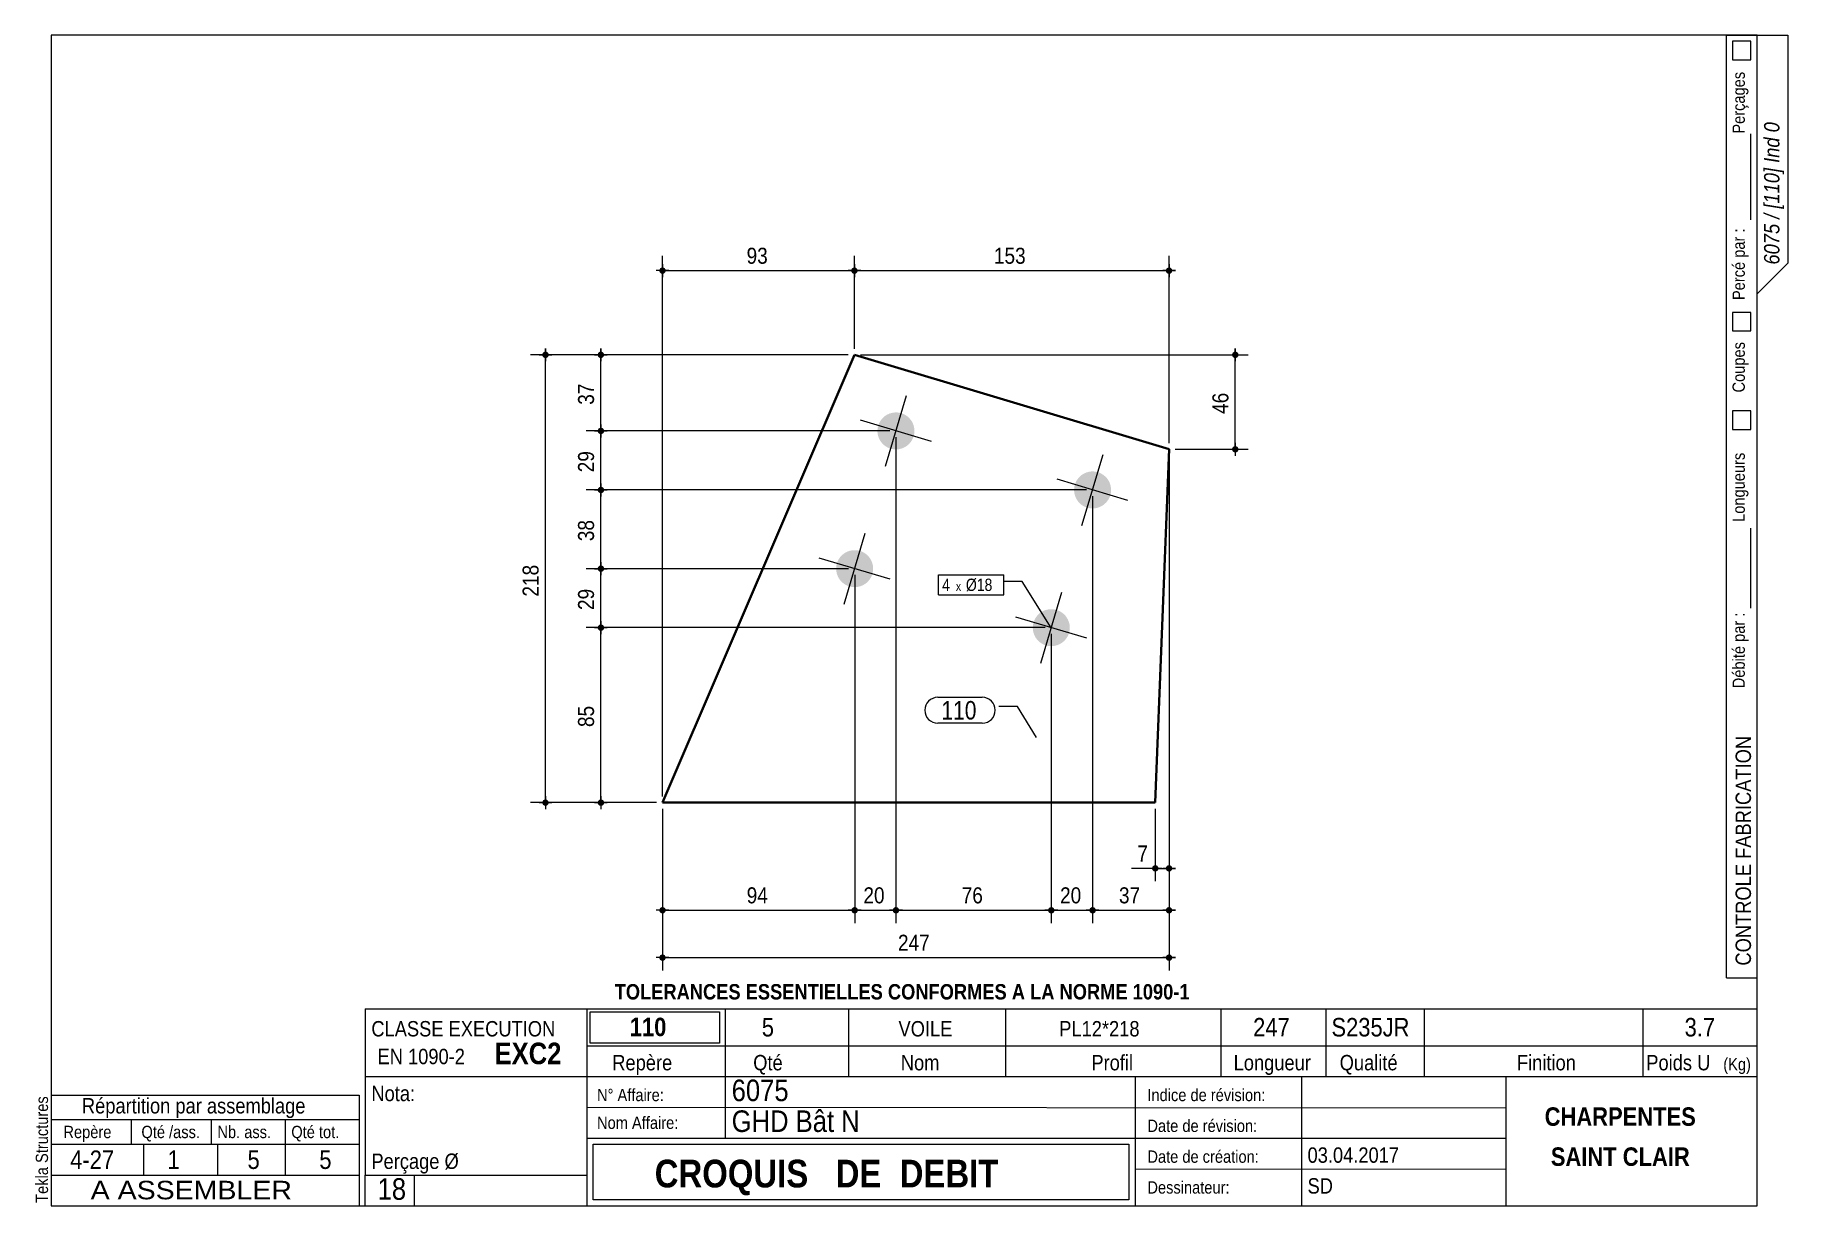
# Model space of a CAD drawing. Header units: millimetres. Extents: x 2 to 287, y 5 to 195.
import ezdxf

# ---------------------------------------------------------------- set-up
doc = ezdxf.new("R2010")
doc.units = ezdxf.units.MM
for name, color, linetype, lineweight in [('Autre type objet', 1, 'Continuous', 0), ('Boulon', 7, 'Continuous', 0), ('Cotation', 7, 'Continuous', 0), ('Désignation boulon', 3, 'Continuous', 0), ('Feuille dessin', 5, 'Continuous', 0), ('Piece', 2, 'Continuous', 0), ('Repère pièce', 3, 'Continuous', 0)]:
    doc.layers.add(name, color=color, linetype=linetype, lineweight=lineweight)
doc.styles.add('ARIAL', font='ARIAL.TTF')
doc.styles.add('ARIAL_BOLD', font='ARIALBD.TTF')
doc.styles.add('ARIAL_ITALIC', font='ARIALI.TTF')
doc.styles.add('ARIAL_NARROW', font='ARIAL.TTF')
doc.styles.add('COMIC_SANS_MS', font='COMIC.TTF')

# ---------------------------------------------------------------- blocks, each defined once
blk = doc.blocks.new('*A1')
at = {"layer": 'Boulon'}
for points in [[(143.1, 133.61), (143.17, 133.59), (143.24, 133.57), (143.31, 133.54), (143.38, 133.51), (143.44, 133.48), (143.51, 133.45), (143.58, 133.41), (143.64, 133.38), (143.7, 133.34), (143.77, 133.3), (143.83, 133.26), (143.89, 133.22), (143.95, 133.18), (144.01, 133.13), (144.07, 133.09), (144.12, 133.04), (144.18, 132.99), (144.23, 132.94), (144.29, 132.89), (144.34, 132.84), (144.39, 132.78), (144.44, 132.73), (144.48, 132.67), (144.53, 132.62), (144.57, 132.56), (144.62, 132.5), (144.66, 132.44), (144.7, 132.38), (144.74, 132.31), (144.78, 132.25), (144.81, 132.19), (144.85, 132.12), (144.88, 132.05), (144.91, 131.99), (144.94, 131.92), (144.97, 131.85), (144.99, 131.78), (145.02, 131.71), (145.04, 131.64), (145.06, 131.57), (145.08, 131.5), (145.1, 131.43), (145.11, 131.36), (145.12, 131.29), (145.14, 131.21), (145.15, 131.14), (145.16, 131.07), (145.16, 130.99), (145.17, 130.92), (145.17, 130.85), (145.17, 130.77), (145.17, 130.7), (145.17, 130.63), (145.16, 130.55), (145.16, 130.48), (145.15, 130.41), (145.14, 130.33), (145.13, 130.26), (145.11, 130.19), (145.1, 130.11), (145.08, 130.04), (145.06, 129.97), (145.04, 129.9), (145.02, 129.83), (145, 129.76), (144.97, 129.69), (144.95, 129.62), (144.92, 129.56), (144.89, 129.49), (144.85, 129.42), (144.82, 129.36), (144.79, 129.29), (144.75, 129.23), (144.71, 129.17), (144.67, 129.1), (144.63, 129.04), (144.59, 128.98), (144.54, 128.92), (144.5, 128.87), (144.45, 128.81), (144.4, 128.76), (144.35, 128.7), (144.3, 128.65), (144.25, 128.6), (144.19, 128.55), (144.14, 128.5), (144.08, 128.45), (144.02, 128.4), (143.96, 128.36), (143.91, 128.32), (143.84, 128.27), (143.78, 128.23), (143.72, 128.19), (143.66, 128.16), (143.59, 128.12), (143.53, 128.09), (143.46, 128.06), (143.39, 128.02), (143.33, 128), (143.26, 127.97), (143.19, 127.94), (143.12, 127.92), (143.05, 127.9), (142.98, 127.87), (142.91, 127.86), (142.84, 127.84), (142.76, 127.82), (142.69, 127.81), (142.62, 127.8), (142.55, 127.79), (142.47, 127.78), (142.4, 127.77), (142.33, 127.77), (142.25, 127.76), (142.18, 127.76), (142.11, 127.76), (142.03, 127.77), (141.96, 127.77), (141.89, 127.78), (141.81, 127.78), (141.74, 127.79), (141.67, 127.81), (141.59, 127.82), (141.52, 127.83), (141.45, 127.85), (141.38, 127.87), (141.31, 127.89), (141.24, 127.91), (141.17, 127.94), (141.1, 127.96), (141.03, 127.99), (140.96, 128.02), (140.9, 128.05), (140.83, 128.08), (140.76, 128.11), (140.7, 128.15), (140.64, 128.19), (140.57, 128.22), (140.51, 128.26), (140.45, 128.31), (140.39, 128.35), (140.33, 128.39), (140.27, 128.44), (140.22, 128.49), (140.16, 128.53), (140.11, 128.58), (140.06, 128.64), (140, 128.69), (139.95, 128.74), (139.9, 128.8), (139.86, 128.85), (139.81, 128.91), (139.77, 128.97), (139.72, 129.03), (139.68, 129.09), (139.64, 129.15), (139.6, 129.21), (139.56, 129.28), (139.53, 129.34), (139.49, 129.41), (139.46, 129.47), (139.43, 129.54), (139.4, 129.61), (139.37, 129.67), (139.35, 129.74), (139.32, 129.81), (139.3, 129.88), (139.28, 129.95), (139.26, 130.03), (139.25, 130.1), (139.23, 130.17), (139.22, 130.24), (139.2, 130.31), (139.19, 130.39), (139.19, 130.46), (139.18, 130.53), (139.17, 130.61), (139.17, 130.68), (139.17, 130.75), (139.17, 130.83), (139.17, 130.9), (139.18, 130.97), (139.18, 131.05), (139.19, 131.12), (139.2, 131.19), (139.21, 131.27), (139.23, 131.34), (139.24, 131.41), (139.26, 131.48), (139.28, 131.55), (139.3, 131.63), (139.32, 131.7), (139.34, 131.77), (139.37, 131.83), (139.4, 131.9), (139.42, 131.97), (139.45, 132.04), (139.49, 132.1), (139.52, 132.17), (139.56, 132.23), (139.59, 132.3), (139.63, 132.36), (139.67, 132.42), (139.71, 132.48), (139.76, 132.54), (139.8, 132.6), (139.85, 132.66), (139.89, 132.72), (139.94, 132.77), (139.99, 132.83), (140.04, 132.88), (140.1, 132.93), (140.15, 132.98), (140.2, 133.03), (140.26, 133.08), (140.32, 133.12), (140.38, 133.17), (140.44, 133.21), (140.5, 133.25), (140.56, 133.29), (140.62, 133.33), (140.68, 133.37), (140.75, 133.4), (140.81, 133.44), (140.88, 133.47), (140.95, 133.5), (141.01, 133.53), (141.08, 133.56), (141.15, 133.58), (141.22, 133.61), (141.29, 133.63), (141.36, 133.65), (141.43, 133.67), (141.5, 133.69), (141.58, 133.7), (141.65, 133.72), (141.72, 133.73), (141.79, 133.74), (141.87, 133.75), (141.94, 133.75), (142.01, 133.76), (142.09, 133.76), (142.16, 133.76), (142.23, 133.76), (142.31, 133.76), (142.38, 133.76), (142.46, 133.75), (142.53, 133.74), (142.6, 133.73), (142.67, 133.72), (142.75, 133.71), (142.82, 133.69), (142.89, 133.68), (142.96, 133.66), (143.03, 133.64)], [(175.03, 124.04), (175.1, 124.01), (175.17, 123.99), (175.24, 123.96), (175.31, 123.93), (175.37, 123.9), (175.44, 123.87), (175.5, 123.84), (175.57, 123.8), (175.63, 123.76), (175.7, 123.72), (175.76, 123.68), (175.82, 123.64), (175.88, 123.6), (175.94, 123.56), (175.99, 123.51), (176.05, 123.46), (176.11, 123.41), (176.16, 123.36), (176.21, 123.31), (176.26, 123.26), (176.31, 123.21), (176.36, 123.15), (176.41, 123.1), (176.46, 123.04), (176.5, 122.98), (176.55, 122.92), (176.59, 122.86), (176.63, 122.8), (176.67, 122.74), (176.7, 122.67), (176.74, 122.61), (176.77, 122.54), (176.81, 122.48), (176.84, 122.41), (176.87, 122.34), (176.89, 122.27), (176.92, 122.2), (176.94, 122.13), (176.97, 122.06), (176.99, 121.99), (177.01, 121.92), (177.02, 121.85), (177.04, 121.78), (177.05, 121.71), (177.06, 121.63), (177.07, 121.56), (177.08, 121.49), (177.09, 121.41), (177.09, 121.34), (177.1, 121.27), (177.1, 121.19), (177.1, 121.12), (177.09, 121.05), (177.09, 120.97), (177.08, 120.9), (177.08, 120.83), (177.07, 120.75), (177.06, 120.68), (177.04, 120.61), (177.03, 120.54), (177.01, 120.46), (176.99, 120.39), (176.97, 120.32), (176.95, 120.25), (176.93, 120.18), (176.9, 120.11), (176.87, 120.05), (176.84, 119.98), (176.81, 119.91), (176.78, 119.84), (176.75, 119.78), (176.71, 119.71), (176.68, 119.65), (176.64, 119.59), (176.6, 119.53), (176.56, 119.47), (176.51, 119.41), (176.47, 119.35), (176.42, 119.29), (176.38, 119.23), (176.33, 119.18), (176.28, 119.12), (176.23, 119.07), (176.17, 119.02), (176.12, 118.97), (176.06, 118.92), (176.01, 118.87), (175.95, 118.83), (175.89, 118.78), (175.83, 118.74), (175.77, 118.7), (175.71, 118.66), (175.65, 118.62), (175.58, 118.58), (175.52, 118.54), (175.46, 118.51), (175.39, 118.48), (175.32, 118.45), (175.25, 118.42), (175.19, 118.39), (175.12, 118.36), (175.05, 118.34), (174.98, 118.32), (174.91, 118.3), (174.84, 118.28), (174.76, 118.26), (174.69, 118.24), (174.62, 118.23), (174.55, 118.22), (174.47, 118.21), (174.4, 118.2), (174.33, 118.19), (174.25, 118.19), (174.18, 118.19), (174.11, 118.18), (174.03, 118.19), (173.96, 118.19), (173.89, 118.19), (173.81, 118.2), (173.74, 118.21), (173.67, 118.22), (173.59, 118.23), (173.52, 118.24), (173.45, 118.26), (173.38, 118.27), (173.31, 118.29), (173.24, 118.31), (173.17, 118.33), (173.1, 118.36), (173.03, 118.38), (172.96, 118.41), (172.89, 118.44), (172.82, 118.47), (172.76, 118.5), (172.69, 118.53), (172.63, 118.57), (172.56, 118.61), (172.5, 118.65), (172.44, 118.69), (172.38, 118.73), (172.32, 118.77), (172.26, 118.81), (172.2, 118.86), (172.15, 118.91), (172.09, 118.96), (172.04, 119.01), (171.98, 119.06), (171.93, 119.11), (171.88, 119.16), (171.83, 119.22), (171.78, 119.27), (171.74, 119.33), (171.69, 119.39), (171.65, 119.45), (171.61, 119.51), (171.57, 119.57), (171.53, 119.63), (171.49, 119.7), (171.46, 119.76), (171.42, 119.83), (171.39, 119.89), (171.36, 119.96), (171.33, 120.03), (171.3, 120.1), (171.28, 120.17), (171.25, 120.24), (171.23, 120.31), (171.21, 120.38), (171.19, 120.45), (171.17, 120.52), (171.16, 120.59), (171.14, 120.66), (171.13, 120.74), (171.12, 120.81), (171.11, 120.88), (171.11, 120.96), (171.1, 121.03), (171.1, 121.1), (171.1, 121.18), (171.1, 121.25), (171.1, 121.32), (171.11, 121.4), (171.11, 121.47), (171.12, 121.54), (171.13, 121.62), (171.14, 121.69), (171.15, 121.76), (171.17, 121.83), (171.19, 121.9), (171.2, 121.98), (171.22, 122.05), (171.25, 122.12), (171.27, 122.19), (171.3, 122.26), (171.32, 122.32), (171.35, 122.39), (171.38, 122.46), (171.41, 122.53), (171.45, 122.59), (171.48, 122.66), (171.52, 122.72), (171.56, 122.78), (171.6, 122.84), (171.64, 122.9), (171.68, 122.96), (171.73, 123.02), (171.77, 123.08), (171.82, 123.14), (171.87, 123.19), (171.92, 123.25), (171.97, 123.3), (172.02, 123.35), (172.08, 123.4), (172.13, 123.45), (172.19, 123.5), (172.25, 123.54), (172.3, 123.59), (172.36, 123.63), (172.42, 123.67), (172.49, 123.71), (172.55, 123.75), (172.61, 123.79), (172.68, 123.83), (172.74, 123.86), (172.81, 123.89), (172.87, 123.92), (172.94, 123.95), (173.01, 123.98), (173.08, 124.01), (173.15, 124.03), (173.22, 124.05), (173.29, 124.07), (173.36, 124.09), (173.43, 124.11), (173.5, 124.13), (173.58, 124.14), (173.65, 124.15), (173.72, 124.16), (173.79, 124.17), (173.87, 124.18), (173.94, 124.18), (174.02, 124.18), (174.09, 124.18), (174.16, 124.18), (174.24, 124.18), (174.31, 124.18), (174.38, 124.17), (174.46, 124.16), (174.53, 124.15), (174.6, 124.14), (174.67, 124.13), (174.75, 124.11), (174.82, 124.1), (174.89, 124.08), (174.96, 124.06)], [(136.4, 111.27), (136.47, 111.24), (136.54, 111.22), (136.61, 111.19), (136.67, 111.16), (136.74, 111.13), (136.81, 111.1), (136.87, 111.06), (136.94, 111.03), (137, 110.99), (137.06, 110.95), (137.12, 110.91), (137.19, 110.87), (137.25, 110.83), (137.3, 110.78), (137.36, 110.74), (137.42, 110.69), (137.47, 110.64), (137.53, 110.59), (137.58, 110.54), (137.63, 110.49), (137.68, 110.44), (137.73, 110.38), (137.78, 110.32), (137.83, 110.27), (137.87, 110.21), (137.91, 110.15), (137.95, 110.09), (138, 110.03), (138.03, 109.96), (138.07, 109.9), (138.11, 109.84), (138.14, 109.77), (138.17, 109.7), (138.2, 109.64), (138.23, 109.57), (138.26, 109.5), (138.29, 109.43), (138.31, 109.36), (138.33, 109.29), (138.35, 109.22), (138.37, 109.15), (138.39, 109.08), (138.41, 109.01), (138.42, 108.94), (138.43, 108.86), (138.44, 108.79), (138.45, 108.72), (138.46, 108.64), (138.46, 108.57), (138.46, 108.5), (138.47, 108.42), (138.46, 108.35), (138.46, 108.28), (138.46, 108.2), (138.45, 108.13), (138.44, 108.06), (138.43, 107.98), (138.42, 107.91), (138.41, 107.84), (138.39, 107.77), (138.38, 107.69), (138.36, 107.62), (138.34, 107.55), (138.32, 107.48), (138.29, 107.41), (138.27, 107.34), (138.24, 107.27), (138.21, 107.21), (138.18, 107.14), (138.15, 107.07), (138.12, 107.01), (138.08, 106.94), (138.04, 106.88), (138.01, 106.82), (137.97, 106.75), (137.92, 106.69), (137.88, 106.63), (137.84, 106.58), (137.79, 106.52), (137.74, 106.46), (137.69, 106.41), (137.64, 106.35), (137.59, 106.3), (137.54, 106.25), (137.49, 106.2), (137.43, 106.15), (137.38, 106.1), (137.32, 106.05), (137.26, 106.01), (137.2, 105.97), (137.14, 105.92), (137.08, 105.88), (137.02, 105.85), (136.95, 105.81), (136.89, 105.77), (136.82, 105.74), (136.76, 105.71), (136.69, 105.68), (136.62, 105.65), (136.55, 105.62), (136.49, 105.59), (136.42, 105.57), (136.35, 105.55), (136.27, 105.53), (136.2, 105.51), (136.13, 105.49), (136.06, 105.47), (135.99, 105.46), (135.91, 105.45), (135.84, 105.44), (135.77, 105.43), (135.7, 105.42), (135.62, 105.42), (135.55, 105.42), (135.47, 105.41), (135.4, 105.41), (135.33, 105.42), (135.25, 105.42), (135.18, 105.43), (135.11, 105.44), (135.03, 105.45), (134.96, 105.46), (134.89, 105.47), (134.82, 105.48), (134.75, 105.5), (134.67, 105.52), (134.6, 105.54), (134.53, 105.56), (134.46, 105.59), (134.39, 105.61), (134.33, 105.64), (134.26, 105.67), (134.19, 105.7), (134.13, 105.73), (134.06, 105.76), (134, 105.8), (133.93, 105.84), (133.87, 105.87), (133.81, 105.91), (133.75, 105.96), (133.69, 106), (133.63, 106.04), (133.57, 106.09), (133.51, 106.14), (133.46, 106.18), (133.4, 106.23), (133.35, 106.29), (133.3, 106.34), (133.25, 106.39), (133.2, 106.45), (133.15, 106.5), (133.11, 106.56), (133.06, 106.62), (133.02, 106.68), (132.98, 106.74), (132.94, 106.8), (132.9, 106.86), (132.86, 106.93), (132.82, 106.99), (132.79, 107.06), (132.76, 107.12), (132.73, 107.19), (132.7, 107.26), (132.67, 107.33), (132.64, 107.39), (132.62, 107.46), (132.6, 107.53), (132.58, 107.6), (132.56, 107.68), (132.54, 107.75), (132.53, 107.82), (132.51, 107.89), (132.5, 107.96), (132.49, 108.04), (132.48, 108.11), (132.47, 108.18), (132.47, 108.26), (132.47, 108.33), (132.47, 108.4), (132.47, 108.48), (132.47, 108.55), (132.47, 108.63), (132.48, 108.7), (132.49, 108.77), (132.5, 108.85), (132.51, 108.92), (132.52, 108.99), (132.54, 109.06), (132.55, 109.13), (132.57, 109.21), (132.59, 109.28), (132.61, 109.35), (132.64, 109.42), (132.66, 109.49), (132.69, 109.55), (132.72, 109.62), (132.75, 109.69), (132.78, 109.75), (132.82, 109.82), (132.85, 109.88), (132.89, 109.95), (132.93, 110.01), (132.97, 110.07), (133.01, 110.13), (133.05, 110.19), (133.09, 110.25), (133.14, 110.31), (133.19, 110.37), (133.24, 110.42), (133.29, 110.48), (133.34, 110.53), (133.39, 110.58), (133.44, 110.63), (133.5, 110.68), (133.56, 110.73), (133.61, 110.77), (133.67, 110.82), (133.73, 110.86), (133.79, 110.9), (133.85, 110.94), (133.92, 110.98), (133.98, 111.02), (134.04, 111.06), (134.11, 111.09), (134.17, 111.12), (134.24, 111.15), (134.31, 111.18), (134.38, 111.21), (134.45, 111.24), (134.52, 111.26), (134.59, 111.28), (134.66, 111.3), (134.73, 111.32), (134.8, 111.34), (134.87, 111.35), (134.94, 111.37), (135.02, 111.38), (135.09, 111.39), (135.16, 111.4), (135.24, 111.41), (135.31, 111.41), (135.38, 111.41), (135.46, 111.41), (135.53, 111.41), (135.6, 111.41), (135.68, 111.41), (135.75, 111.4), (135.82, 111.39), (135.9, 111.38), (135.97, 111.37), (136.04, 111.36), (136.11, 111.34), (136.19, 111.33), (136.26, 111.31), (136.33, 111.29)], [(168.33, 101.69), (168.4, 101.66), (168.46, 101.64), (168.53, 101.61), (168.6, 101.58), (168.67, 101.55), (168.73, 101.52), (168.8, 101.49), (168.86, 101.45), (168.93, 101.41), (168.99, 101.38), (169.05, 101.34), (169.11, 101.29), (169.17, 101.25), (169.23, 101.21), (169.29, 101.16), (169.35, 101.11), (169.4, 101.06), (169.46, 101.01), (169.51, 100.96), (169.56, 100.91), (169.61, 100.86), (169.66, 100.8), (169.71, 100.75), (169.75, 100.69), (169.8, 100.63), (169.84, 100.57), (169.88, 100.51), (169.92, 100.45), (169.96, 100.39), (170, 100.32), (170.03, 100.26), (170.07, 100.19), (170.1, 100.13), (170.13, 100.06), (170.16, 99.99), (170.19, 99.92), (170.21, 99.86), (170.24, 99.79), (170.26, 99.72), (170.28, 99.64), (170.3, 99.57), (170.32, 99.5), (170.33, 99.43), (170.35, 99.36), (170.36, 99.28), (170.37, 99.21), (170.38, 99.14), (170.38, 99.07), (170.39, 98.99), (170.39, 98.92), (170.39, 98.84), (170.39, 98.77), (170.39, 98.7), (170.39, 98.62), (170.38, 98.55), (170.37, 98.48), (170.36, 98.4), (170.35, 98.33), (170.34, 98.26), (170.32, 98.19), (170.31, 98.12), (170.29, 98.04), (170.27, 97.97), (170.24, 97.9), (170.22, 97.83), (170.2, 97.76), (170.17, 97.7), (170.14, 97.63), (170.11, 97.56), (170.08, 97.5), (170.04, 97.43), (170.01, 97.37), (169.97, 97.3), (169.93, 97.24), (169.89, 97.18), (169.85, 97.12), (169.81, 97.06), (169.76, 97), (169.72, 96.94), (169.67, 96.88), (169.62, 96.83), (169.57, 96.77), (169.52, 96.72), (169.47, 96.67), (169.41, 96.62), (169.36, 96.57), (169.3, 96.52), (169.25, 96.48), (169.19, 96.43), (169.13, 96.39), (169.07, 96.35), (169.01, 96.31), (168.94, 96.27), (168.88, 96.23), (168.82, 96.19), (168.75, 96.16), (168.68, 96.13), (168.62, 96.1), (168.55, 96.07), (168.48, 96.04), (168.41, 96.01), (168.34, 95.99), (168.27, 95.97), (168.2, 95.95), (168.13, 95.93), (168.06, 95.91), (167.99, 95.9), (167.92, 95.88), (167.84, 95.87), (167.77, 95.86), (167.7, 95.85), (167.62, 95.84), (167.55, 95.84), (167.48, 95.84), (167.4, 95.84), (167.33, 95.84), (167.26, 95.84), (167.18, 95.84), (167.11, 95.85), (167.04, 95.86), (166.96, 95.87), (166.89, 95.88), (166.82, 95.89), (166.74, 95.91), (166.67, 95.92), (166.6, 95.94), (166.53, 95.96), (166.46, 95.98), (166.39, 96.01), (166.32, 96.03), (166.25, 96.06), (166.19, 96.09), (166.12, 96.12), (166.05, 96.15), (165.99, 96.19), (165.92, 96.22), (165.86, 96.26), (165.8, 96.3), (165.73, 96.34), (165.67, 96.38), (165.61, 96.42), (165.55, 96.46), (165.5, 96.51), (165.44, 96.56), (165.39, 96.61), (165.33, 96.66), (165.28, 96.71), (165.23, 96.76), (165.18, 96.81), (165.13, 96.87), (165.08, 96.93), (165.03, 96.98), (164.99, 97.04), (164.95, 97.1), (164.9, 97.16), (164.86, 97.22), (164.82, 97.29), (164.79, 97.35), (164.75, 97.41), (164.72, 97.48), (164.69, 97.54), (164.65, 97.61), (164.63, 97.68), (164.6, 97.75), (164.57, 97.82), (164.55, 97.89), (164.53, 97.96), (164.5, 98.03), (164.49, 98.1), (164.47, 98.17), (164.45, 98.24), (164.44, 98.31), (164.43, 98.39), (164.42, 98.46), (164.41, 98.53), (164.4, 98.61), (164.4, 98.68), (164.39, 98.75), (164.39, 98.83), (164.39, 98.9), (164.4, 98.97), (164.4, 99.05), (164.41, 99.12), (164.41, 99.19), (164.42, 99.27), (164.44, 99.34), (164.45, 99.41), (164.46, 99.48), (164.48, 99.56), (164.5, 99.63), (164.52, 99.7), (164.54, 99.77), (164.57, 99.84), (164.59, 99.91), (164.62, 99.98), (164.65, 100.04), (164.68, 100.11), (164.71, 100.18), (164.74, 100.24), (164.78, 100.31), (164.82, 100.37), (164.85, 100.43), (164.89, 100.49), (164.94, 100.56), (164.98, 100.62), (165.02, 100.67), (165.07, 100.73), (165.12, 100.79), (165.16, 100.84), (165.21, 100.9), (165.27, 100.95), (165.32, 101), (165.37, 101.05), (165.43, 101.1), (165.48, 101.15), (165.54, 101.2), (165.6, 101.24), (165.66, 101.28), (165.72, 101.32), (165.78, 101.37), (165.84, 101.4), (165.91, 101.44), (165.97, 101.48), (166.04, 101.51), (166.1, 101.54), (166.17, 101.57), (166.24, 101.6), (166.3, 101.63), (166.37, 101.66), (166.44, 101.68), (166.51, 101.7), (166.58, 101.72), (166.66, 101.74), (166.73, 101.76), (166.8, 101.78), (166.87, 101.79), (166.94, 101.8), (167.02, 101.81), (167.09, 101.82), (167.16, 101.83), (167.24, 101.83), (167.31, 101.83), (167.38, 101.84), (167.46, 101.83), (167.53, 101.83), (167.6, 101.83), (167.68, 101.82), (167.75, 101.81), (167.82, 101.8), (167.9, 101.79), (167.97, 101.78), (168.04, 101.76), (168.11, 101.75), (168.18, 101.73), (168.26, 101.71)]]:
    blk.add_hatch(color=256, dxfattribs=at).paths.add_polyline_path(points, flags=17)
at = {"layer": 'Boulon', "linetype": 'Continuous', "lineweight": 0}
for p, q in [((140.45, 125.02), (143.89, 136.51)), ((147.92, 129.04), (136.42, 132.49)), ((172.37, 115.44), (175.82, 126.93)), ((179.84, 119.46), (168.35, 122.91)), ((133.74, 102.67), (137.19, 114.16)), ((141.21, 106.69), (129.72, 110.14)), ((165.67, 93.09), (169.12, 104.58)), ((173.14, 97.11), (161.65, 100.56))]:
    blk.add_line(p, q, dxfattribs=at)
blk = doc.blocks.new('*A2')
at = {"layer": 'Piece', "color": 2, "linetype": 'Continuous', "lineweight": 40}
for p, q in [((104.267539, 70.438766), (135.433033, 143.109926)), ((135.433033, 143.109926), (186.517101, 127.784704)), ((184.276074, 70.438766), (186.517101, 127.784704)), ((104.267539, 70.438766), (184.276074, 70.438766))]:
    blk.add_line(p, q, dxfattribs=at)
blk = doc.blocks.new('*A3')
at = {"layer": 'Feuille dessin', "linetype": 'Continuous', "lineweight": 0}
for p, q in [((282, 195), (5, 195)), ((5, 195), (5, 5)), ((282, 5), (282, 195)), ((5, 5), (282, 5))]:
    blk.add_line(p, q, dxfattribs=at)
at = {"layer": 'Feuille dessin', "style": 'ARIAL', "width": 0.85}
blk.add_text('Tekla Structures', height=2, rotation=90, dxfattribs=at).set_placement((4.5, 5.5))
blk = doc.blocks.new('*A4')
at = {"layer": 'Autre type objet', "linetype": 'Continuous', "lineweight": 0}
for p, q in [((56, 37), (92, 37)), ((56, 37), (56, 10)), ((92, 37), (92, 10)), ((56, 26), (92, 26)), ((56, 10), (92, 10)), ((56, 5), (56, 10)), ((64, 5), (64, 10)), ((56, 5), (64, 5))]:
    blk.add_line(p, q, dxfattribs=at)
at = {"layer": 'Autre type objet', "width": 0.85}
for s, height, style, p in [('CLASSE EXECUTION', 2.5, 'ARIAL', (57, 32.5)), ('EXC2', 3.5, 'ARIAL_BOLD', (77, 28)), ('EN 1090-2', 2.5, 'ARIAL', (58, 28)), ('Nota:', 2.5, 'ARIAL', (57, 22)), ('Perçage Ø', 2.5, 'ARIAL', (57, 11)), ('18', 3.5, 'ARIAL_NARROW', (58.014234, 6))]:
    blk.add_text(s, height=height, dxfattribs=dict(at, style=style)).set_placement(p)
blk = doc.blocks.new('*A5')
at = {"layer": 'Autre type objet', "linetype": 'Continuous', "lineweight": 0}
for p, q in [((5, 23), (55, 23)), ((5, 23), (5, 15)), ((55, 23), (55, 15)), ((5, 19), (55, 19)), ((18, 19), (18, 15)), ((31, 19), (31, 15)), ((43, 19), (43, 15)), ((5, 15), (55, 15)), ((5, 15), (5, 10)), ((20, 15), (20, 10)), ((32, 15), (32, 10)), ((43, 15), (43, 10)), ((55, 15), (55, 10)), ((5, 10), (55, 10))]:
    blk.add_line(p, q, dxfattribs=at)
at = {"layer": 'Autre type objet', "style": 'ARIAL', "width": 0.85}
for s, height, p in [('Répartition par assemblage', 2.5, (10, 20)), ('Repère', 2, (7, 16)), ('Qté /ass.', 2, (19.663086, 16)), ('Nb. ass.', 2, (32, 16)), ('Qté tot.', 2, (44, 16)), ('4-27', 3, (8.103027, 11)), ('1', 3, (23.885986, 11)), ('5', 3, (36.889404, 11)), ('5', 3, (48.551514, 11))]:
    blk.add_text(s, height=height, dxfattribs=at).set_placement(p)
blk = doc.blocks.new('*A6')
at = {"layer": 'Autre type objet', "linetype": 'Continuous', "lineweight": 0}
for p, q in [((277, 42), (277, 195)), ((277, 195), (287, 195)), ((278, 194), (278, 191)), ((281, 194), (278, 194)), ((281, 191), (281, 194)), ((282, 42), (282, 195)), ((287, 195), (287, 158)), ((278, 191), (281, 191)), ((281, 165), (281, 179)), ((287, 158), (282, 153)), ((278, 150), (278, 147)), ((281, 150), (278, 150)), ((281, 147), (281, 150)), ((278, 147), (281, 147)), ((278, 134), (278, 131)), ((281, 134), (278, 134)), ((281, 131), (281, 134)), ((278, 131), (281, 131)), ((281, 102), (281, 115)), ((277, 42), (282, 42))]:
    blk.add_line(p, q, dxfattribs=at)
at = {"layer": 'Autre type objet', "width": 0.85}
for s, height, style, p in [('Perçages', 2, 'ARIAL', (280, 179)), ('6075 / [110] Ind 0', 2.5, 'ARIAL_ITALIC', (285.619109, 157.760245)), ('Percé par :', 2, 'ARIAL', (280, 152)), ('Coupes', 2, 'ARIAL', (280, 137)), ('Longueurs', 2, 'ARIAL', (280, 116)), ('Débité par :', 2, 'ARIAL', (280, 89)), ('CONTROLE FABRICATION', 2.5, 'ARIAL', (281, 44))]:
    blk.add_text(s, height=height, rotation=90, dxfattribs=dict(at, style=style)).set_placement(p)
blk = doc.blocks.new('*A7')
at = {"layer": 'Autre type objet', "linetype": 'Continuous', "lineweight": 0}
for p, q in [((92, 37), (282, 37)), ((92, 37), (92, 31)), ((114.5, 31), (114.5, 37)), ((134.5, 31), (134.5, 37)), ((160, 31), (160, 37)), ((195, 31), (195, 37)), ((212, 31), (212, 37)), ((228, 31), (228, 37)), ((263.5, 31), (263.5, 37)), ((282, 31), (282, 37)), ((92.51953, 36.5), (113.5, 36.5)), ((92.51953, 31.394341), (92.51953, 36.5)), ((113.5, 36.5), (113.5, 31.394341)), ((113.5, 31.394341), (92.51953, 31.394341)), ((92, 31), (282, 31)), ((92, 31), (92, 5)), ((114.5, 16), (114.5, 31)), ((134.5, 26), (134.5, 31)), ((160, 26), (160, 31)), ((195, 26), (195, 31)), ((212, 26), (212, 31)), ((228, 26), (228, 31)), ((263.5, 26), (263.5, 31)), ((282, 5), (282, 31)), ((92, 26), (282, 26)), ((181, 26), (181, 5)), ((208, 26), (208, 5)), ((241.262466, 5), (241.262466, 26)), ((92, 21), (241.327069, 20.935451)), ((92, 16), (181, 16)), ((93, 15), (180, 15)), ((93, 6), (93, 15)), ((180, 15), (180, 6)), ((181, 16), (241.297815, 16.021151)), ((181, 11), (241.217807, 10.969512)), ((180, 6), (93, 6)), ((92, 5), (282, 5))]:
    blk.add_line(p, q, dxfattribs=at)
at = {"layer": 'Autre type objet', "width": 0.85}
for s, height, style, p in [('TOLERANCES ESSENTIELLES CONFORMES A LA NORME 1090-1', 2.5, 'ARIAL_BOLD', (96.5, 38.5)), ('110', 3, 'ARIAL_BOLD', (98.951496, 32.540141)), ('5', 3, 'ARIAL', (120.389893, 32.5)), ('VOILE', 2.5, 'ARIAL', (142.58667, 32.5)), ('PL12*218', 2.5, 'ARIAL', (168.683716, 32.5)), ('247', 3, 'ARIAL', (200.165771, 32.5)), ('S235JR', 3, 'ARIAL', (212.880127, 32.5)), ('3.7', 3, 'ARIAL', (270.222412, 32.5)), ('Repère', 2.5, 'ARIAL', (96.112978, 27)), ('Qté', 2.5, 'ARIAL', (119, 27)), ('Nom', 2.5, 'ARIAL', (142.961426, 27)), ('Profil', 2.5, 'ARIAL', (173.903564, 27)), ('Longueur', 2.5, 'ARIAL', (197, 27)), ('Qualité', 2.5, 'ARIAL', (214.218018, 27)), ('Finition', 2.5, 'ARIAL', (243, 27)), ('Poids U', 2.5, 'ARIAL', (264, 27)), ('(Kg)', 2, 'ARIAL', (276.5, 27)), ('N° Affaire:', 2, 'ARIAL', (93.640566, 22)), ('6075', 3.5, 'ARIAL', (115.5, 22)), ('Indice de révision:', 2, 'ARIAL', (183, 22)), ('GHD Bât N', 3.5, 'ARIAL', (115.5, 17)), ('CHARPENTES', 3, 'ARIAL_BOLD', (247.5, 18)), ('Nom Affaire:', 2, 'ARIAL', (93.640566, 17.5)), ('Date de révision:', 2, 'ARIAL', (183, 17)), ('03.04.2017', 2.5, 'ARIAL', (209, 12)), ('SAINT CLAIR', 3, 'ARIAL_BOLD', (248.5, 11.5)), ('CROQUIS   DE  DEBIT', 4.5, 'ARIAL_BOLD', (103, 8)), ('Date de création:', 2, 'ARIAL', (183, 12)), ('Dessinateur:', 2, 'ARIAL', (183, 7)), ('SD', 2.5, 'ARIAL', (209, 7))]:
    blk.add_text(s, height=height, dxfattribs=dict(at, style=style)).set_placement(p)
blk = doc.blocks.new('*A8')
at = {"layer": 'Autre type objet', "linetype": 'Continuous', "lineweight": 0}
for p, q in [((5, 10), (55, 10)), ((5, 10), (5, 5)), ((55, 10), (55, 5)), ((5, 5), (55, 5))]:
    blk.add_line(p, q, dxfattribs=at)
at = {"layer": 'Autre type objet', "style": 'ARIAL', "width": 1.105}
blk.add_text('A ASSEMBLER', height=3, dxfattribs=at).set_placement((11.423651, 6.073465))
blk = doc.blocks.new('*A9')
at = {"layer": 'Cotation'}
for points in [[(85.24, 142.59), (85.22, 142.59), (85.19, 142.6), (85.17, 142.6), (85.14, 142.61), (85.12, 142.61), (85.09, 142.62), (85.07, 142.63), (85.05, 142.64), (85.02, 142.65), (85, 142.66), (84.98, 142.68), (84.96, 142.69), (84.94, 142.71), (84.92, 142.72), (84.9, 142.74), (84.88, 142.76), (84.87, 142.78), (84.85, 142.8), (84.84, 142.82), (84.82, 142.84), (84.81, 142.86), (84.8, 142.89), (84.79, 142.91), (84.78, 142.93), (84.77, 142.96), (84.76, 142.98), (84.76, 143.01), (84.75, 143.03), (84.75, 143.06), (84.75, 143.08), (84.75, 143.11), (84.75, 143.14), (84.75, 143.16), (84.75, 143.19), (84.76, 143.21), (84.76, 143.24), (84.77, 143.26), (84.78, 143.29), (84.79, 143.31), (84.8, 143.33), (84.81, 143.36), (84.82, 143.38), (84.84, 143.4), (84.85, 143.42), (84.87, 143.44), (84.88, 143.46), (84.9, 143.48), (84.92, 143.5), (84.94, 143.51), (84.96, 143.53), (84.98, 143.54), (85, 143.56), (85.02, 143.57), (85.05, 143.58), (85.07, 143.59), (85.09, 143.6), (85.12, 143.61), (85.14, 143.61), (85.17, 143.62), (85.19, 143.62), (85.22, 143.63), (85.24, 143.63), (85.27, 143.63), (85.29, 143.63), (85.32, 143.63), (85.34, 143.62), (85.37, 143.62), (85.39, 143.61), (85.42, 143.61), (85.44, 143.6), (85.47, 143.59), (85.49, 143.58), (85.51, 143.57), (85.53, 143.56), (85.56, 143.54), (85.58, 143.53), (85.6, 143.51), (85.62, 143.5), (85.64, 143.48), (85.65, 143.46), (85.67, 143.44), (85.69, 143.42), (85.7, 143.4), (85.71, 143.38), (85.73, 143.36), (85.74, 143.33), (85.75, 143.31), (85.76, 143.29), (85.77, 143.26), (85.77, 143.24), (85.78, 143.21), (85.78, 143.19), (85.79, 143.16), (85.79, 143.14), (85.79, 143.11), (85.79, 143.08), (85.79, 143.06), (85.78, 143.03), (85.78, 143.01), (85.77, 142.98), (85.77, 142.96), (85.76, 142.93), (85.75, 142.91), (85.74, 142.89), (85.73, 142.86), (85.71, 142.84), (85.7, 142.82), (85.69, 142.8), (85.67, 142.78), (85.65, 142.76), (85.64, 142.74), (85.62, 142.72), (85.6, 142.71), (85.58, 142.69), (85.56, 142.68), (85.53, 142.66), (85.51, 142.65), (85.49, 142.64), (85.47, 142.63), (85.44, 142.62), (85.42, 142.61), (85.39, 142.61), (85.37, 142.6), (85.34, 142.6), (85.32, 142.59), (85.29, 142.59), (85.27, 142.59)], [(85.24, 69.92), (85.22, 69.92), (85.19, 69.92), (85.17, 69.93), (85.14, 69.93), (85.12, 69.94), (85.09, 69.95), (85.07, 69.96), (85.05, 69.97), (85.02, 69.98), (85, 69.99), (84.98, 70.01), (84.96, 70.02), (84.94, 70.04), (84.92, 70.05), (84.9, 70.07), (84.88, 70.09), (84.87, 70.11), (84.85, 70.13), (84.84, 70.15), (84.82, 70.17), (84.81, 70.19), (84.8, 70.22), (84.79, 70.24), (84.78, 70.26), (84.77, 70.29), (84.76, 70.31), (84.76, 70.34), (84.75, 70.36), (84.75, 70.39), (84.75, 70.41), (84.75, 70.44), (84.75, 70.46), (84.75, 70.49), (84.75, 70.52), (84.76, 70.54), (84.76, 70.57), (84.77, 70.59), (84.78, 70.61), (84.79, 70.64), (84.8, 70.66), (84.81, 70.68), (84.82, 70.71), (84.84, 70.73), (84.85, 70.75), (84.87, 70.77), (84.88, 70.79), (84.9, 70.81), (84.92, 70.82), (84.94, 70.84), (84.96, 70.86), (84.98, 70.87), (85, 70.88), (85.02, 70.9), (85.05, 70.91), (85.07, 70.92), (85.09, 70.93), (85.12, 70.94), (85.14, 70.94), (85.17, 70.95), (85.19, 70.95), (85.22, 70.96), (85.24, 70.96), (85.27, 70.96), (85.29, 70.96), (85.32, 70.96), (85.34, 70.95), (85.37, 70.95), (85.39, 70.94), (85.42, 70.94), (85.44, 70.93), (85.47, 70.92), (85.49, 70.91), (85.51, 70.9), (85.53, 70.88), (85.56, 70.87), (85.58, 70.86), (85.6, 70.84), (85.62, 70.82), (85.64, 70.81), (85.65, 70.79), (85.67, 70.77), (85.69, 70.75), (85.7, 70.73), (85.71, 70.71), (85.73, 70.68), (85.74, 70.66), (85.75, 70.64), (85.76, 70.61), (85.77, 70.59), (85.77, 70.57), (85.78, 70.54), (85.78, 70.52), (85.79, 70.49), (85.79, 70.46), (85.79, 70.44), (85.79, 70.41), (85.79, 70.39), (85.78, 70.36), (85.78, 70.34), (85.77, 70.31), (85.77, 70.29), (85.76, 70.26), (85.75, 70.24), (85.74, 70.22), (85.73, 70.19), (85.71, 70.17), (85.7, 70.15), (85.69, 70.13), (85.67, 70.11), (85.65, 70.09), (85.64, 70.07), (85.62, 70.05), (85.6, 70.04), (85.58, 70.02), (85.56, 70.01), (85.53, 69.99), (85.51, 69.98), (85.49, 69.97), (85.47, 69.96), (85.44, 69.95), (85.42, 69.94), (85.39, 69.93), (85.37, 69.93), (85.34, 69.92), (85.32, 69.92), (85.29, 69.92), (85.27, 69.92)]]:
    blk.add_hatch(color=256, dxfattribs=at).paths.add_polyline_path(points, flags=17)
at = {"layer": 'Cotation', "linetype": 'Continuous', "lineweight": 0}
for p, q in [((134.43, 143.11), (82.85, 143.11)), ((84.23, 143.11), (86.31, 143.11)), ((85.27, 144.15), (85.27, 142.07)), ((85.27, 143.11), (85.27, 144.15)), ((85.27, 70.44), (85.27, 143.11)), ((85.27, 71.48), (85.27, 69.4)), ((103.27, 70.44), (82.85, 70.44)), ((84.23, 70.44), (86.31, 70.44)), ((85.27, 70.44), (85.27, 69.4))]:
    blk.add_line(p, q, dxfattribs=at)
at = {"layer": 'Cotation'}
for p in [(85.27, 143.11), (85.27, 70.44)]:
    blk.add_point(p, dxfattribs=at)
at = {"layer": 'Cotation', "style": 'ARIAL', "width": 0.85}
blk.add_text('218', height=2.6, rotation=90.0002, dxfattribs=at).set_placement((84.15, 103.88))
blk = doc.blocks.new('*A10')
at = {"layer": 'Cotation'}
for points in [[(197.24, 142.59), (197.22, 142.59), (197.19, 142.6), (197.17, 142.6), (197.14, 142.61), (197.12, 142.61), (197.09, 142.62), (197.07, 142.63), (197.05, 142.64), (197.02, 142.65), (197, 142.66), (196.98, 142.68), (196.96, 142.69), (196.94, 142.71), (196.92, 142.72), (196.9, 142.74), (196.88, 142.76), (196.87, 142.78), (196.85, 142.8), (196.84, 142.82), (196.82, 142.84), (196.81, 142.86), (196.8, 142.89), (196.79, 142.91), (196.78, 142.93), (196.77, 142.96), (196.76, 142.98), (196.76, 143.01), (196.75, 143.03), (196.75, 143.06), (196.75, 143.08), (196.75, 143.11), (196.75, 143.14), (196.75, 143.16), (196.75, 143.19), (196.76, 143.21), (196.76, 143.24), (196.77, 143.26), (196.78, 143.29), (196.79, 143.31), (196.8, 143.33), (196.81, 143.36), (196.82, 143.38), (196.84, 143.4), (196.85, 143.42), (196.87, 143.44), (196.88, 143.46), (196.9, 143.48), (196.92, 143.5), (196.94, 143.51), (196.96, 143.53), (196.98, 143.54), (197, 143.56), (197.02, 143.57), (197.05, 143.58), (197.07, 143.59), (197.09, 143.6), (197.12, 143.61), (197.14, 143.61), (197.17, 143.62), (197.19, 143.62), (197.22, 143.63), (197.24, 143.63), (197.27, 143.63), (197.29, 143.63), (197.32, 143.63), (197.34, 143.62), (197.37, 143.62), (197.39, 143.61), (197.42, 143.61), (197.44, 143.6), (197.47, 143.59), (197.49, 143.58), (197.51, 143.57), (197.53, 143.56), (197.56, 143.54), (197.58, 143.53), (197.6, 143.51), (197.62, 143.5), (197.64, 143.48), (197.65, 143.46), (197.67, 143.44), (197.69, 143.42), (197.7, 143.4), (197.71, 143.38), (197.73, 143.36), (197.74, 143.33), (197.75, 143.31), (197.76, 143.29), (197.77, 143.26), (197.77, 143.24), (197.78, 143.21), (197.78, 143.19), (197.79, 143.16), (197.79, 143.14), (197.79, 143.11), (197.79, 143.08), (197.79, 143.06), (197.78, 143.03), (197.78, 143.01), (197.77, 142.98), (197.77, 142.96), (197.76, 142.93), (197.75, 142.91), (197.74, 142.89), (197.73, 142.86), (197.71, 142.84), (197.7, 142.82), (197.69, 142.8), (197.67, 142.78), (197.65, 142.76), (197.64, 142.74), (197.62, 142.72), (197.6, 142.71), (197.58, 142.69), (197.56, 142.68), (197.53, 142.66), (197.51, 142.65), (197.49, 142.64), (197.47, 142.63), (197.44, 142.62), (197.42, 142.61), (197.39, 142.61), (197.37, 142.6), (197.34, 142.6), (197.32, 142.59), (197.29, 142.59), (197.27, 142.59)], [(197.24, 127.27), (197.22, 127.27), (197.19, 127.27), (197.17, 127.27), (197.14, 127.28), (197.12, 127.29), (197.09, 127.3), (197.07, 127.3), (197.05, 127.31), (197.02, 127.33), (197, 127.34), (196.98, 127.35), (196.96, 127.37), (196.94, 127.38), (196.92, 127.4), (196.9, 127.42), (196.88, 127.44), (196.87, 127.45), (196.85, 127.47), (196.84, 127.5), (196.82, 127.52), (196.81, 127.54), (196.8, 127.56), (196.79, 127.59), (196.78, 127.61), (196.77, 127.63), (196.76, 127.66), (196.76, 127.68), (196.75, 127.71), (196.75, 127.73), (196.75, 127.76), (196.75, 127.78), (196.75, 127.81), (196.75, 127.84), (196.75, 127.86), (196.76, 127.89), (196.76, 127.91), (196.77, 127.94), (196.78, 127.96), (196.79, 127.98), (196.8, 128.01), (196.81, 128.03), (196.82, 128.05), (196.84, 128.07), (196.85, 128.09), (196.87, 128.11), (196.88, 128.13), (196.9, 128.15), (196.92, 128.17), (196.94, 128.19), (196.96, 128.2), (196.98, 128.22), (197, 128.23), (197.02, 128.24), (197.05, 128.25), (197.07, 128.27), (197.09, 128.27), (197.12, 128.28), (197.14, 128.29), (197.17, 128.29), (197.19, 128.3), (197.22, 128.3), (197.24, 128.3), (197.27, 128.3), (197.29, 128.3), (197.32, 128.3), (197.34, 128.3), (197.37, 128.29), (197.39, 128.29), (197.42, 128.28), (197.44, 128.27), (197.47, 128.27), (197.49, 128.25), (197.51, 128.24), (197.53, 128.23), (197.56, 128.22), (197.58, 128.2), (197.6, 128.19), (197.62, 128.17), (197.64, 128.15), (197.65, 128.13), (197.67, 128.11), (197.69, 128.09), (197.7, 128.07), (197.71, 128.05), (197.73, 128.03), (197.74, 128.01), (197.75, 127.98), (197.76, 127.96), (197.77, 127.94), (197.77, 127.91), (197.78, 127.89), (197.78, 127.86), (197.79, 127.84), (197.79, 127.81), (197.79, 127.78), (197.79, 127.76), (197.79, 127.73), (197.78, 127.71), (197.78, 127.68), (197.77, 127.66), (197.77, 127.63), (197.76, 127.61), (197.75, 127.59), (197.74, 127.56), (197.73, 127.54), (197.71, 127.52), (197.7, 127.5), (197.69, 127.47), (197.67, 127.45), (197.65, 127.44), (197.64, 127.42), (197.62, 127.4), (197.6, 127.38), (197.58, 127.37), (197.56, 127.35), (197.53, 127.34), (197.51, 127.33), (197.49, 127.31), (197.47, 127.3), (197.44, 127.3), (197.42, 127.29), (197.39, 127.28), (197.37, 127.27), (197.34, 127.27), (197.32, 127.27), (197.29, 127.27), (197.27, 127.26)]]:
    blk.add_hatch(color=256, dxfattribs=at).paths.add_polyline_path(points, flags=17)
at = {"layer": 'Cotation', "linetype": 'Continuous', "lineweight": 0}
for p, q in [((136.43, 143.11), (199.35, 143.11)), ((196.23, 143.11), (198.31, 143.11)), ((197.27, 144.15), (197.27, 142.07)), ((197.27, 143.11), (197.27, 144.15)), ((197.27, 127.78), (197.27, 143.11)), ((197.27, 128.82), (197.27, 126.74)), ((187.52, 127.78), (199.35, 127.78)), ((196.23, 127.78), (198.31, 127.78)), ((197.27, 127.78), (197.27, 126.74))]:
    blk.add_line(p, q, dxfattribs=at)
at = {"layer": 'Cotation'}
for p in [(197.27, 143.11), (197.27, 127.78)]:
    blk.add_point(p, dxfattribs=at)
at = {"layer": 'Cotation', "style": 'ARIAL', "width": 0.85}
blk.add_text('46', height=2.6, rotation=90.0002, dxfattribs=at).set_placement((196.15, 133.52))
blk = doc.blocks.new('*A11')
at = {"layer": 'Cotation'}
for points in [[(94.24, 98.32), (94.22, 98.32), (94.19, 98.32), (94.17, 98.33), (94.14, 98.33), (94.12, 98.34), (94.09, 98.35), (94.07, 98.36), (94.05, 98.37), (94.02, 98.38), (94, 98.39), (93.98, 98.4), (93.96, 98.42), (93.94, 98.43), (93.92, 98.45), (93.9, 98.47), (93.88, 98.49), (93.87, 98.51), (93.85, 98.53), (93.84, 98.55), (93.82, 98.57), (93.81, 98.59), (93.8, 98.61), (93.79, 98.64), (93.78, 98.66), (93.77, 98.68), (93.76, 98.71), (93.76, 98.73), (93.75, 98.76), (93.75, 98.78), (93.75, 98.81), (93.75, 98.84), (93.75, 98.86), (93.75, 98.89), (93.75, 98.91), (93.76, 98.94), (93.76, 98.96), (93.77, 98.99), (93.78, 99.01), (93.79, 99.03), (93.8, 99.06), (93.81, 99.08), (93.82, 99.1), (93.84, 99.12), (93.85, 99.15), (93.87, 99.17), (93.88, 99.18), (93.9, 99.2), (93.92, 99.22), (93.94, 99.24), (93.96, 99.25), (93.98, 99.27), (94, 99.28), (94.02, 99.29), (94.05, 99.31), (94.07, 99.32), (94.09, 99.33), (94.12, 99.33), (94.14, 99.34), (94.17, 99.35), (94.19, 99.35), (94.22, 99.35), (94.24, 99.36), (94.27, 99.36), (94.29, 99.36), (94.32, 99.35), (94.34, 99.35), (94.37, 99.35), (94.39, 99.34), (94.42, 99.33), (94.44, 99.33), (94.47, 99.32), (94.49, 99.31), (94.51, 99.29), (94.53, 99.28), (94.56, 99.27), (94.58, 99.25), (94.6, 99.24), (94.62, 99.22), (94.64, 99.2), (94.65, 99.18), (94.67, 99.17), (94.69, 99.15), (94.7, 99.12), (94.71, 99.1), (94.73, 99.08), (94.74, 99.06), (94.75, 99.03), (94.76, 99.01), (94.77, 98.99), (94.77, 98.96), (94.78, 98.94), (94.78, 98.91), (94.79, 98.89), (94.79, 98.86), (94.79, 98.84), (94.79, 98.81), (94.79, 98.78), (94.78, 98.76), (94.78, 98.73), (94.77, 98.71), (94.77, 98.68), (94.76, 98.66), (94.75, 98.64), (94.74, 98.61), (94.73, 98.59), (94.71, 98.57), (94.7, 98.55), (94.69, 98.53), (94.67, 98.51), (94.65, 98.49), (94.64, 98.47), (94.62, 98.45), (94.6, 98.43), (94.58, 98.42), (94.56, 98.4), (94.53, 98.39), (94.51, 98.38), (94.49, 98.37), (94.47, 98.36), (94.44, 98.35), (94.42, 98.34), (94.39, 98.33), (94.37, 98.33), (94.34, 98.32), (94.32, 98.32), (94.29, 98.32), (94.27, 98.32)], [(94.24, 69.92), (94.22, 69.92), (94.19, 69.92), (94.17, 69.93), (94.14, 69.93), (94.12, 69.94), (94.09, 69.95), (94.07, 69.96), (94.05, 69.97), (94.02, 69.98), (94, 69.99), (93.98, 70.01), (93.96, 70.02), (93.94, 70.04), (93.92, 70.05), (93.9, 70.07), (93.88, 70.09), (93.87, 70.11), (93.85, 70.13), (93.84, 70.15), (93.82, 70.17), (93.81, 70.19), (93.8, 70.22), (93.79, 70.24), (93.78, 70.26), (93.77, 70.29), (93.76, 70.31), (93.76, 70.34), (93.75, 70.36), (93.75, 70.39), (93.75, 70.41), (93.75, 70.44), (93.75, 70.46), (93.75, 70.49), (93.75, 70.52), (93.76, 70.54), (93.76, 70.57), (93.77, 70.59), (93.78, 70.61), (93.79, 70.64), (93.8, 70.66), (93.81, 70.68), (93.82, 70.71), (93.84, 70.73), (93.85, 70.75), (93.87, 70.77), (93.88, 70.79), (93.9, 70.81), (93.92, 70.82), (93.94, 70.84), (93.96, 70.86), (93.98, 70.87), (94, 70.88), (94.02, 70.9), (94.05, 70.91), (94.07, 70.92), (94.09, 70.93), (94.12, 70.94), (94.14, 70.94), (94.17, 70.95), (94.19, 70.95), (94.22, 70.96), (94.24, 70.96), (94.27, 70.96), (94.29, 70.96), (94.32, 70.96), (94.34, 70.95), (94.37, 70.95), (94.39, 70.94), (94.42, 70.94), (94.44, 70.93), (94.47, 70.92), (94.49, 70.91), (94.51, 70.9), (94.53, 70.88), (94.56, 70.87), (94.58, 70.86), (94.6, 70.84), (94.62, 70.82), (94.64, 70.81), (94.65, 70.79), (94.67, 70.77), (94.69, 70.75), (94.7, 70.73), (94.71, 70.71), (94.73, 70.68), (94.74, 70.66), (94.75, 70.64), (94.76, 70.61), (94.77, 70.59), (94.77, 70.57), (94.78, 70.54), (94.78, 70.52), (94.79, 70.49), (94.79, 70.46), (94.79, 70.44), (94.79, 70.41), (94.79, 70.39), (94.78, 70.36), (94.78, 70.34), (94.77, 70.31), (94.77, 70.29), (94.76, 70.26), (94.75, 70.24), (94.74, 70.22), (94.73, 70.19), (94.71, 70.17), (94.7, 70.15), (94.69, 70.13), (94.67, 70.11), (94.65, 70.09), (94.64, 70.07), (94.62, 70.05), (94.6, 70.04), (94.58, 70.02), (94.56, 70.01), (94.53, 69.99), (94.51, 69.98), (94.49, 69.97), (94.47, 69.96), (94.44, 69.95), (94.42, 69.94), (94.39, 69.93), (94.37, 69.93), (94.34, 69.92), (94.32, 69.92), (94.29, 69.92), (94.27, 69.92)]]:
    blk.add_hatch(color=256, dxfattribs=at).paths.add_polyline_path(points, flags=17)
at = {"layer": 'Cotation', "linetype": 'Continuous', "lineweight": 0}
for p, q in [((94.27, 99.88), (94.27, 97.8)), ((94.27, 98.84), (94.27, 99.88)), ((166.39, 98.84), (91.85, 98.84)), ((93.23, 98.84), (95.31, 98.84)), ((94.27, 70.44), (94.27, 98.84)), ((94.27, 71.48), (94.27, 69.4)), ((103.27, 70.44), (91.85, 70.44)), ((93.23, 70.44), (95.31, 70.44)), ((94.27, 70.44), (94.27, 69.4))]:
    blk.add_line(p, q, dxfattribs=at)
at = {"layer": 'Cotation'}
for p in [(94.27, 98.84), (94.27, 70.44)]:
    blk.add_point(p, dxfattribs=at)
at = {"layer": 'Cotation', "style": 'ARIAL', "width": 0.85}
blk.add_text('85', height=2.6, rotation=90.0002, dxfattribs=at).set_placement((93.15, 82.71))
blk = doc.blocks.new('*A12')
at = {"layer": 'Cotation'}
for points in [[(94.24, 107.89), (94.22, 107.9), (94.19, 107.9), (94.17, 107.9), (94.14, 107.91), (94.12, 107.92), (94.09, 107.92), (94.07, 107.93), (94.05, 107.94), (94.02, 107.96), (94, 107.97), (93.98, 107.98), (93.96, 108), (93.94, 108.01), (93.92, 108.03), (93.9, 108.05), (93.88, 108.06), (93.87, 108.08), (93.85, 108.1), (93.84, 108.13), (93.82, 108.15), (93.81, 108.17), (93.8, 108.19), (93.79, 108.21), (93.78, 108.24), (93.77, 108.26), (93.76, 108.29), (93.76, 108.31), (93.75, 108.34), (93.75, 108.36), (93.75, 108.39), (93.75, 108.41), (93.75, 108.44), (93.75, 108.46), (93.75, 108.49), (93.76, 108.52), (93.76, 108.54), (93.77, 108.56), (93.78, 108.59), (93.79, 108.61), (93.8, 108.64), (93.81, 108.66), (93.82, 108.68), (93.84, 108.7), (93.85, 108.72), (93.87, 108.74), (93.88, 108.76), (93.9, 108.78), (93.92, 108.8), (93.94, 108.82), (93.96, 108.83), (93.98, 108.85), (94, 108.86), (94.02, 108.87), (94.05, 108.88), (94.07, 108.89), (94.09, 108.9), (94.12, 108.91), (94.14, 108.92), (94.17, 108.92), (94.19, 108.93), (94.22, 108.93), (94.24, 108.93), (94.27, 108.93), (94.29, 108.93), (94.32, 108.93), (94.34, 108.93), (94.37, 108.92), (94.39, 108.92), (94.42, 108.91), (94.44, 108.9), (94.47, 108.89), (94.49, 108.88), (94.51, 108.87), (94.53, 108.86), (94.56, 108.85), (94.58, 108.83), (94.6, 108.82), (94.62, 108.8), (94.64, 108.78), (94.65, 108.76), (94.67, 108.74), (94.69, 108.72), (94.7, 108.7), (94.71, 108.68), (94.73, 108.66), (94.74, 108.64), (94.75, 108.61), (94.76, 108.59), (94.77, 108.56), (94.77, 108.54), (94.78, 108.52), (94.78, 108.49), (94.79, 108.46), (94.79, 108.44), (94.79, 108.41), (94.79, 108.39), (94.79, 108.36), (94.78, 108.34), (94.78, 108.31), (94.77, 108.29), (94.77, 108.26), (94.76, 108.24), (94.75, 108.21), (94.74, 108.19), (94.73, 108.17), (94.71, 108.15), (94.7, 108.13), (94.69, 108.1), (94.67, 108.08), (94.65, 108.06), (94.64, 108.05), (94.62, 108.03), (94.6, 108.01), (94.58, 108), (94.56, 107.98), (94.53, 107.97), (94.51, 107.96), (94.49, 107.94), (94.47, 107.93), (94.44, 107.92), (94.42, 107.92), (94.39, 107.91), (94.37, 107.9), (94.34, 107.9), (94.32, 107.9), (94.29, 107.89), (94.27, 107.89)], [(94.24, 98.32), (94.22, 98.32), (94.19, 98.32), (94.17, 98.33), (94.14, 98.33), (94.12, 98.34), (94.09, 98.35), (94.07, 98.36), (94.05, 98.37), (94.02, 98.38), (94, 98.39), (93.98, 98.4), (93.96, 98.42), (93.94, 98.43), (93.92, 98.45), (93.9, 98.47), (93.88, 98.49), (93.87, 98.51), (93.85, 98.53), (93.84, 98.55), (93.82, 98.57), (93.81, 98.59), (93.8, 98.61), (93.79, 98.64), (93.78, 98.66), (93.77, 98.68), (93.76, 98.71), (93.76, 98.73), (93.75, 98.76), (93.75, 98.78), (93.75, 98.81), (93.75, 98.84), (93.75, 98.86), (93.75, 98.89), (93.75, 98.91), (93.76, 98.94), (93.76, 98.96), (93.77, 98.99), (93.78, 99.01), (93.79, 99.03), (93.8, 99.06), (93.81, 99.08), (93.82, 99.1), (93.84, 99.12), (93.85, 99.15), (93.87, 99.17), (93.88, 99.18), (93.9, 99.2), (93.92, 99.22), (93.94, 99.24), (93.96, 99.25), (93.98, 99.27), (94, 99.28), (94.02, 99.29), (94.05, 99.31), (94.07, 99.32), (94.09, 99.33), (94.12, 99.33), (94.14, 99.34), (94.17, 99.35), (94.19, 99.35), (94.22, 99.35), (94.24, 99.36), (94.27, 99.36), (94.29, 99.36), (94.32, 99.35), (94.34, 99.35), (94.37, 99.35), (94.39, 99.34), (94.42, 99.33), (94.44, 99.33), (94.47, 99.32), (94.49, 99.31), (94.51, 99.29), (94.53, 99.28), (94.56, 99.27), (94.58, 99.25), (94.6, 99.24), (94.62, 99.22), (94.64, 99.2), (94.65, 99.18), (94.67, 99.17), (94.69, 99.15), (94.7, 99.12), (94.71, 99.1), (94.73, 99.08), (94.74, 99.06), (94.75, 99.03), (94.76, 99.01), (94.77, 98.99), (94.77, 98.96), (94.78, 98.94), (94.78, 98.91), (94.79, 98.89), (94.79, 98.86), (94.79, 98.84), (94.79, 98.81), (94.79, 98.78), (94.78, 98.76), (94.78, 98.73), (94.77, 98.71), (94.77, 98.68), (94.76, 98.66), (94.75, 98.64), (94.74, 98.61), (94.73, 98.59), (94.71, 98.57), (94.7, 98.55), (94.69, 98.53), (94.67, 98.51), (94.65, 98.49), (94.64, 98.47), (94.62, 98.45), (94.6, 98.43), (94.58, 98.42), (94.56, 98.4), (94.53, 98.39), (94.51, 98.38), (94.49, 98.37), (94.47, 98.36), (94.44, 98.35), (94.42, 98.34), (94.39, 98.33), (94.37, 98.33), (94.34, 98.32), (94.32, 98.32), (94.29, 98.32), (94.27, 98.32)]]:
    blk.add_hatch(color=256, dxfattribs=at).paths.add_polyline_path(points, flags=17)
at = {"layer": 'Cotation', "linetype": 'Continuous', "lineweight": 0}
for p, q in [((134.47, 108.41), (91.85, 108.41)), ((93.23, 108.41), (95.31, 108.41)), ((94.27, 109.45), (94.27, 107.37)), ((94.27, 108.41), (94.27, 109.45)), ((94.27, 98.84), (94.27, 108.41)), ((94.27, 99.88), (94.27, 97.8)), ((166.39, 98.84), (91.85, 98.84)), ((93.23, 98.84), (95.31, 98.84)), ((94.27, 98.84), (94.27, 97.8))]:
    blk.add_line(p, q, dxfattribs=at)
at = {"layer": 'Cotation'}
for p in [(94.27, 108.41), (94.27, 98.84)]:
    blk.add_point(p, dxfattribs=at)
at = {"layer": 'Cotation', "style": 'ARIAL', "width": 0.85}
blk.add_text('29', height=2.6, rotation=90.0002, dxfattribs=at).set_placement((93.15, 101.7))
blk = doc.blocks.new('*A13')
at = {"layer": 'Cotation'}
for points in [[(94.24, 120.67), (94.22, 120.67), (94.19, 120.67), (94.17, 120.67), (94.14, 120.68), (94.12, 120.69), (94.09, 120.7), (94.07, 120.7), (94.05, 120.71), (94.02, 120.73), (94, 120.74), (93.98, 120.75), (93.96, 120.77), (93.94, 120.78), (93.92, 120.8), (93.9, 120.82), (93.88, 120.84), (93.87, 120.86), (93.85, 120.88), (93.84, 120.9), (93.82, 120.92), (93.81, 120.94), (93.8, 120.96), (93.79, 120.99), (93.78, 121.01), (93.77, 121.03), (93.76, 121.06), (93.76, 121.08), (93.75, 121.11), (93.75, 121.13), (93.75, 121.16), (93.75, 121.18), (93.75, 121.21), (93.75, 121.24), (93.75, 121.26), (93.76, 121.29), (93.76, 121.31), (93.77, 121.34), (93.78, 121.36), (93.79, 121.38), (93.8, 121.41), (93.81, 121.43), (93.82, 121.45), (93.84, 121.47), (93.85, 121.49), (93.87, 121.51), (93.88, 121.53), (93.9, 121.55), (93.92, 121.57), (93.94, 121.59), (93.96, 121.6), (93.98, 121.62), (94, 121.63), (94.02, 121.64), (94.05, 121.66), (94.07, 121.67), (94.09, 121.67), (94.12, 121.68), (94.14, 121.69), (94.17, 121.69), (94.19, 121.7), (94.22, 121.7), (94.24, 121.7), (94.27, 121.7), (94.29, 121.7), (94.32, 121.7), (94.34, 121.7), (94.37, 121.69), (94.39, 121.69), (94.42, 121.68), (94.44, 121.67), (94.47, 121.67), (94.49, 121.66), (94.51, 121.64), (94.53, 121.63), (94.56, 121.62), (94.58, 121.6), (94.6, 121.59), (94.62, 121.57), (94.64, 121.55), (94.65, 121.53), (94.67, 121.51), (94.69, 121.49), (94.7, 121.47), (94.71, 121.45), (94.73, 121.43), (94.74, 121.41), (94.75, 121.38), (94.76, 121.36), (94.77, 121.34), (94.77, 121.31), (94.78, 121.29), (94.78, 121.26), (94.79, 121.24), (94.79, 121.21), (94.79, 121.18), (94.79, 121.16), (94.79, 121.13), (94.78, 121.11), (94.78, 121.08), (94.77, 121.06), (94.77, 121.03), (94.76, 121.01), (94.75, 120.99), (94.74, 120.96), (94.73, 120.94), (94.71, 120.92), (94.7, 120.9), (94.69, 120.88), (94.67, 120.86), (94.65, 120.84), (94.64, 120.82), (94.62, 120.8), (94.6, 120.78), (94.58, 120.77), (94.56, 120.75), (94.53, 120.74), (94.51, 120.73), (94.49, 120.71), (94.47, 120.7), (94.44, 120.7), (94.42, 120.69), (94.39, 120.68), (94.37, 120.67), (94.34, 120.67), (94.32, 120.67), (94.29, 120.67), (94.27, 120.66)], [(94.24, 107.89), (94.22, 107.9), (94.19, 107.9), (94.17, 107.9), (94.14, 107.91), (94.12, 107.92), (94.09, 107.92), (94.07, 107.93), (94.05, 107.94), (94.02, 107.96), (94, 107.97), (93.98, 107.98), (93.96, 108), (93.94, 108.01), (93.92, 108.03), (93.9, 108.05), (93.88, 108.06), (93.87, 108.08), (93.85, 108.1), (93.84, 108.13), (93.82, 108.15), (93.81, 108.17), (93.8, 108.19), (93.79, 108.21), (93.78, 108.24), (93.77, 108.26), (93.76, 108.29), (93.76, 108.31), (93.75, 108.34), (93.75, 108.36), (93.75, 108.39), (93.75, 108.41), (93.75, 108.44), (93.75, 108.46), (93.75, 108.49), (93.76, 108.52), (93.76, 108.54), (93.77, 108.56), (93.78, 108.59), (93.79, 108.61), (93.8, 108.64), (93.81, 108.66), (93.82, 108.68), (93.84, 108.7), (93.85, 108.72), (93.87, 108.74), (93.88, 108.76), (93.9, 108.78), (93.92, 108.8), (93.94, 108.82), (93.96, 108.83), (93.98, 108.85), (94, 108.86), (94.02, 108.87), (94.05, 108.88), (94.07, 108.89), (94.09, 108.9), (94.12, 108.91), (94.14, 108.92), (94.17, 108.92), (94.19, 108.93), (94.22, 108.93), (94.24, 108.93), (94.27, 108.93), (94.29, 108.93), (94.32, 108.93), (94.34, 108.93), (94.37, 108.92), (94.39, 108.92), (94.42, 108.91), (94.44, 108.9), (94.47, 108.89), (94.49, 108.88), (94.51, 108.87), (94.53, 108.86), (94.56, 108.85), (94.58, 108.83), (94.6, 108.82), (94.62, 108.8), (94.64, 108.78), (94.65, 108.76), (94.67, 108.74), (94.69, 108.72), (94.7, 108.7), (94.71, 108.68), (94.73, 108.66), (94.74, 108.64), (94.75, 108.61), (94.76, 108.59), (94.77, 108.56), (94.77, 108.54), (94.78, 108.52), (94.78, 108.49), (94.79, 108.46), (94.79, 108.44), (94.79, 108.41), (94.79, 108.39), (94.79, 108.36), (94.78, 108.34), (94.78, 108.31), (94.77, 108.29), (94.77, 108.26), (94.76, 108.24), (94.75, 108.21), (94.74, 108.19), (94.73, 108.17), (94.71, 108.15), (94.7, 108.13), (94.69, 108.1), (94.67, 108.08), (94.65, 108.06), (94.64, 108.05), (94.62, 108.03), (94.6, 108.01), (94.58, 108), (94.56, 107.98), (94.53, 107.97), (94.51, 107.96), (94.49, 107.94), (94.47, 107.93), (94.44, 107.92), (94.42, 107.92), (94.39, 107.91), (94.37, 107.9), (94.34, 107.9), (94.32, 107.9), (94.29, 107.89), (94.27, 107.89)]]:
    blk.add_hatch(color=256, dxfattribs=at).paths.add_polyline_path(points, flags=17)
at = {"layer": 'Cotation', "linetype": 'Continuous', "lineweight": 0}
for p, q in [((173.1, 121.18), (91.85, 121.18)), ((93.23, 121.18), (95.31, 121.18)), ((94.27, 122.22), (94.27, 120.14)), ((94.27, 121.18), (94.27, 122.22)), ((94.27, 108.41), (94.27, 121.18)), ((134.47, 108.41), (91.85, 108.41)), ((93.23, 108.41), (95.31, 108.41)), ((94.27, 109.45), (94.27, 107.37)), ((94.27, 108.41), (94.27, 107.37))]:
    blk.add_line(p, q, dxfattribs=at)
at = {"layer": 'Cotation'}
for p in [(94.27, 121.18), (94.27, 108.41)]:
    blk.add_point(p, dxfattribs=at)
at = {"layer": 'Cotation', "style": 'ARIAL', "width": 0.85}
blk.add_text('38', height=2.6, rotation=90.0002, dxfattribs=at).set_placement((93.15, 112.87))
blk = doc.blocks.new('*A14')
at = {"layer": 'Cotation'}
for points in [[(94.24, 130.24), (94.22, 130.25), (94.19, 130.25), (94.17, 130.25), (94.14, 130.26), (94.12, 130.27), (94.09, 130.27), (94.07, 130.28), (94.05, 130.29), (94.02, 130.3), (94, 130.32), (93.98, 130.33), (93.96, 130.35), (93.94, 130.36), (93.92, 130.38), (93.9, 130.4), (93.88, 130.41), (93.87, 130.43), (93.85, 130.45), (93.84, 130.47), (93.82, 130.5), (93.81, 130.52), (93.8, 130.54), (93.79, 130.56), (93.78, 130.59), (93.77, 130.61), (93.76, 130.64), (93.76, 130.66), (93.75, 130.69), (93.75, 130.71), (93.75, 130.74), (93.75, 130.76), (93.75, 130.79), (93.75, 130.81), (93.75, 130.84), (93.76, 130.86), (93.76, 130.89), (93.77, 130.91), (93.78, 130.94), (93.79, 130.96), (93.8, 130.99), (93.81, 131.01), (93.82, 131.03), (93.84, 131.05), (93.85, 131.07), (93.87, 131.09), (93.88, 131.11), (93.9, 131.13), (93.92, 131.15), (93.94, 131.17), (93.96, 131.18), (93.98, 131.2), (94, 131.21), (94.02, 131.22), (94.05, 131.23), (94.07, 131.24), (94.09, 131.25), (94.12, 131.26), (94.14, 131.27), (94.17, 131.27), (94.19, 131.28), (94.22, 131.28), (94.24, 131.28), (94.27, 131.28), (94.29, 131.28), (94.32, 131.28), (94.34, 131.28), (94.37, 131.27), (94.39, 131.27), (94.42, 131.26), (94.44, 131.25), (94.47, 131.24), (94.49, 131.23), (94.51, 131.22), (94.53, 131.21), (94.56, 131.2), (94.58, 131.18), (94.6, 131.17), (94.62, 131.15), (94.64, 131.13), (94.65, 131.11), (94.67, 131.09), (94.69, 131.07), (94.7, 131.05), (94.71, 131.03), (94.73, 131.01), (94.74, 130.99), (94.75, 130.96), (94.76, 130.94), (94.77, 130.91), (94.77, 130.89), (94.78, 130.86), (94.78, 130.84), (94.79, 130.81), (94.79, 130.79), (94.79, 130.76), (94.79, 130.74), (94.79, 130.71), (94.78, 130.69), (94.78, 130.66), (94.77, 130.64), (94.77, 130.61), (94.76, 130.59), (94.75, 130.56), (94.74, 130.54), (94.73, 130.52), (94.71, 130.5), (94.7, 130.47), (94.69, 130.45), (94.67, 130.43), (94.65, 130.41), (94.64, 130.4), (94.62, 130.38), (94.6, 130.36), (94.58, 130.35), (94.56, 130.33), (94.53, 130.32), (94.51, 130.3), (94.49, 130.29), (94.47, 130.28), (94.44, 130.27), (94.42, 130.27), (94.39, 130.26), (94.37, 130.25), (94.34, 130.25), (94.32, 130.25), (94.29, 130.24), (94.27, 130.24)], [(94.24, 120.67), (94.22, 120.67), (94.19, 120.67), (94.17, 120.67), (94.14, 120.68), (94.12, 120.69), (94.09, 120.7), (94.07, 120.7), (94.05, 120.71), (94.02, 120.73), (94, 120.74), (93.98, 120.75), (93.96, 120.77), (93.94, 120.78), (93.92, 120.8), (93.9, 120.82), (93.88, 120.84), (93.87, 120.86), (93.85, 120.88), (93.84, 120.9), (93.82, 120.92), (93.81, 120.94), (93.8, 120.96), (93.79, 120.99), (93.78, 121.01), (93.77, 121.03), (93.76, 121.06), (93.76, 121.08), (93.75, 121.11), (93.75, 121.13), (93.75, 121.16), (93.75, 121.18), (93.75, 121.21), (93.75, 121.24), (93.75, 121.26), (93.76, 121.29), (93.76, 121.31), (93.77, 121.34), (93.78, 121.36), (93.79, 121.38), (93.8, 121.41), (93.81, 121.43), (93.82, 121.45), (93.84, 121.47), (93.85, 121.49), (93.87, 121.51), (93.88, 121.53), (93.9, 121.55), (93.92, 121.57), (93.94, 121.59), (93.96, 121.6), (93.98, 121.62), (94, 121.63), (94.02, 121.64), (94.05, 121.66), (94.07, 121.67), (94.09, 121.67), (94.12, 121.68), (94.14, 121.69), (94.17, 121.69), (94.19, 121.7), (94.22, 121.7), (94.24, 121.7), (94.27, 121.7), (94.29, 121.7), (94.32, 121.7), (94.34, 121.7), (94.37, 121.69), (94.39, 121.69), (94.42, 121.68), (94.44, 121.67), (94.47, 121.67), (94.49, 121.66), (94.51, 121.64), (94.53, 121.63), (94.56, 121.62), (94.58, 121.6), (94.6, 121.59), (94.62, 121.57), (94.64, 121.55), (94.65, 121.53), (94.67, 121.51), (94.69, 121.49), (94.7, 121.47), (94.71, 121.45), (94.73, 121.43), (94.74, 121.41), (94.75, 121.38), (94.76, 121.36), (94.77, 121.34), (94.77, 121.31), (94.78, 121.29), (94.78, 121.26), (94.79, 121.24), (94.79, 121.21), (94.79, 121.18), (94.79, 121.16), (94.79, 121.13), (94.78, 121.11), (94.78, 121.08), (94.77, 121.06), (94.77, 121.03), (94.76, 121.01), (94.75, 120.99), (94.74, 120.96), (94.73, 120.94), (94.71, 120.92), (94.7, 120.9), (94.69, 120.88), (94.67, 120.86), (94.65, 120.84), (94.64, 120.82), (94.62, 120.8), (94.6, 120.78), (94.58, 120.77), (94.56, 120.75), (94.53, 120.74), (94.51, 120.73), (94.49, 120.71), (94.47, 120.7), (94.44, 120.7), (94.42, 120.69), (94.39, 120.68), (94.37, 120.67), (94.34, 120.67), (94.32, 120.67), (94.29, 120.67), (94.27, 120.66)]]:
    blk.add_hatch(color=256, dxfattribs=at).paths.add_polyline_path(points, flags=17)
at = {"layer": 'Cotation', "linetype": 'Continuous', "lineweight": 0}
for p, q in [((94.27, 131.8), (94.27, 129.72)), ((94.27, 130.76), (94.27, 131.8)), ((141.17, 130.76), (91.85, 130.76)), ((93.23, 130.76), (95.31, 130.76)), ((94.27, 121.18), (94.27, 130.76)), ((173.1, 121.18), (91.85, 121.18)), ((93.23, 121.18), (95.31, 121.18)), ((94.27, 122.22), (94.27, 120.14)), ((94.27, 121.18), (94.27, 120.14))]:
    blk.add_line(p, q, dxfattribs=at)
at = {"layer": 'Cotation'}
for p in [(94.27, 130.76), (94.27, 121.18)]:
    blk.add_point(p, dxfattribs=at)
at = {"layer": 'Cotation', "style": 'ARIAL', "width": 0.85}
blk.add_text('29', height=2.6, rotation=90.0002, dxfattribs=at).set_placement((93.15, 124.05))
blk = doc.blocks.new('*A15')
at = {"layer": 'Cotation'}
for points in [[(94.24, 142.59), (94.22, 142.59), (94.19, 142.6), (94.17, 142.6), (94.14, 142.61), (94.12, 142.61), (94.09, 142.62), (94.07, 142.63), (94.05, 142.64), (94.02, 142.65), (94, 142.66), (93.98, 142.68), (93.96, 142.69), (93.94, 142.71), (93.92, 142.72), (93.9, 142.74), (93.88, 142.76), (93.87, 142.78), (93.85, 142.8), (93.84, 142.82), (93.82, 142.84), (93.81, 142.86), (93.8, 142.89), (93.79, 142.91), (93.78, 142.93), (93.77, 142.96), (93.76, 142.98), (93.76, 143.01), (93.75, 143.03), (93.75, 143.06), (93.75, 143.08), (93.75, 143.11), (93.75, 143.14), (93.75, 143.16), (93.75, 143.19), (93.76, 143.21), (93.76, 143.24), (93.77, 143.26), (93.78, 143.29), (93.79, 143.31), (93.8, 143.33), (93.81, 143.36), (93.82, 143.38), (93.84, 143.4), (93.85, 143.42), (93.87, 143.44), (93.88, 143.46), (93.9, 143.48), (93.92, 143.5), (93.94, 143.51), (93.96, 143.53), (93.98, 143.54), (94, 143.56), (94.02, 143.57), (94.05, 143.58), (94.07, 143.59), (94.09, 143.6), (94.12, 143.61), (94.14, 143.61), (94.17, 143.62), (94.19, 143.62), (94.22, 143.63), (94.24, 143.63), (94.27, 143.63), (94.29, 143.63), (94.32, 143.63), (94.34, 143.62), (94.37, 143.62), (94.39, 143.61), (94.42, 143.61), (94.44, 143.6), (94.47, 143.59), (94.49, 143.58), (94.51, 143.57), (94.53, 143.56), (94.56, 143.54), (94.58, 143.53), (94.6, 143.51), (94.62, 143.5), (94.64, 143.48), (94.65, 143.46), (94.67, 143.44), (94.69, 143.42), (94.7, 143.4), (94.71, 143.38), (94.73, 143.36), (94.74, 143.33), (94.75, 143.31), (94.76, 143.29), (94.77, 143.26), (94.77, 143.24), (94.78, 143.21), (94.78, 143.19), (94.79, 143.16), (94.79, 143.14), (94.79, 143.11), (94.79, 143.08), (94.79, 143.06), (94.78, 143.03), (94.78, 143.01), (94.77, 142.98), (94.77, 142.96), (94.76, 142.93), (94.75, 142.91), (94.74, 142.89), (94.73, 142.86), (94.71, 142.84), (94.7, 142.82), (94.69, 142.8), (94.67, 142.78), (94.65, 142.76), (94.64, 142.74), (94.62, 142.72), (94.6, 142.71), (94.58, 142.69), (94.56, 142.68), (94.53, 142.66), (94.51, 142.65), (94.49, 142.64), (94.47, 142.63), (94.44, 142.62), (94.42, 142.61), (94.39, 142.61), (94.37, 142.6), (94.34, 142.6), (94.32, 142.59), (94.29, 142.59), (94.27, 142.59)], [(94.24, 130.24), (94.22, 130.25), (94.19, 130.25), (94.17, 130.25), (94.14, 130.26), (94.12, 130.27), (94.09, 130.27), (94.07, 130.28), (94.05, 130.29), (94.02, 130.3), (94, 130.32), (93.98, 130.33), (93.96, 130.35), (93.94, 130.36), (93.92, 130.38), (93.9, 130.4), (93.88, 130.41), (93.87, 130.43), (93.85, 130.45), (93.84, 130.47), (93.82, 130.5), (93.81, 130.52), (93.8, 130.54), (93.79, 130.56), (93.78, 130.59), (93.77, 130.61), (93.76, 130.64), (93.76, 130.66), (93.75, 130.69), (93.75, 130.71), (93.75, 130.74), (93.75, 130.76), (93.75, 130.79), (93.75, 130.81), (93.75, 130.84), (93.76, 130.86), (93.76, 130.89), (93.77, 130.91), (93.78, 130.94), (93.79, 130.96), (93.8, 130.99), (93.81, 131.01), (93.82, 131.03), (93.84, 131.05), (93.85, 131.07), (93.87, 131.09), (93.88, 131.11), (93.9, 131.13), (93.92, 131.15), (93.94, 131.17), (93.96, 131.18), (93.98, 131.2), (94, 131.21), (94.02, 131.22), (94.05, 131.23), (94.07, 131.24), (94.09, 131.25), (94.12, 131.26), (94.14, 131.27), (94.17, 131.27), (94.19, 131.28), (94.22, 131.28), (94.24, 131.28), (94.27, 131.28), (94.29, 131.28), (94.32, 131.28), (94.34, 131.28), (94.37, 131.27), (94.39, 131.27), (94.42, 131.26), (94.44, 131.25), (94.47, 131.24), (94.49, 131.23), (94.51, 131.22), (94.53, 131.21), (94.56, 131.2), (94.58, 131.18), (94.6, 131.17), (94.62, 131.15), (94.64, 131.13), (94.65, 131.11), (94.67, 131.09), (94.69, 131.07), (94.7, 131.05), (94.71, 131.03), (94.73, 131.01), (94.74, 130.99), (94.75, 130.96), (94.76, 130.94), (94.77, 130.91), (94.77, 130.89), (94.78, 130.86), (94.78, 130.84), (94.79, 130.81), (94.79, 130.79), (94.79, 130.76), (94.79, 130.74), (94.79, 130.71), (94.78, 130.69), (94.78, 130.66), (94.77, 130.64), (94.77, 130.61), (94.76, 130.59), (94.75, 130.56), (94.74, 130.54), (94.73, 130.52), (94.71, 130.5), (94.7, 130.47), (94.69, 130.45), (94.67, 130.43), (94.65, 130.41), (94.64, 130.4), (94.62, 130.38), (94.6, 130.36), (94.58, 130.35), (94.56, 130.33), (94.53, 130.32), (94.51, 130.3), (94.49, 130.29), (94.47, 130.28), (94.44, 130.27), (94.42, 130.27), (94.39, 130.26), (94.37, 130.25), (94.34, 130.25), (94.32, 130.25), (94.29, 130.24), (94.27, 130.24)]]:
    blk.add_hatch(color=256, dxfattribs=at).paths.add_polyline_path(points, flags=17)
at = {"layer": 'Cotation', "linetype": 'Continuous', "lineweight": 0}
for p, q in [((134.43, 143.11), (91.85, 143.11)), ((93.23, 143.11), (95.31, 143.11)), ((94.27, 144.15), (94.27, 142.07)), ((94.27, 143.11), (94.27, 144.15)), ((94.27, 130.76), (94.27, 143.11)), ((94.27, 131.8), (94.27, 129.72)), ((141.17, 130.76), (91.85, 130.76)), ((93.23, 130.76), (95.31, 130.76)), ((94.27, 130.76), (94.27, 129.72))]:
    blk.add_line(p, q, dxfattribs=at)
at = {"layer": 'Cotation'}
for p in [(94.27, 143.11), (94.27, 130.76)]:
    blk.add_point(p, dxfattribs=at)
at = {"layer": 'Cotation', "style": 'ARIAL', "width": 0.85}
blk.add_text('37', height=2.6, rotation=90.0002, dxfattribs=at).set_placement((93.15, 135.01))
blk = doc.blocks.new('*A16')
at = {"layer": 'Cotation'}
for points in [[(104.24, 44.77), (104.22, 44.77), (104.19, 44.77), (104.17, 44.78), (104.14, 44.78), (104.12, 44.79), (104.09, 44.8), (104.07, 44.81), (104.05, 44.82), (104.02, 44.83), (104, 44.84), (103.98, 44.86), (103.96, 44.87), (103.94, 44.89), (103.92, 44.9), (103.9, 44.92), (103.88, 44.94), (103.87, 44.96), (103.85, 44.98), (103.84, 45), (103.82, 45.02), (103.81, 45.04), (103.8, 45.07), (103.79, 45.09), (103.78, 45.11), (103.77, 45.14), (103.76, 45.16), (103.76, 45.19), (103.75, 45.21), (103.75, 45.24), (103.75, 45.26), (103.75, 45.29), (103.75, 45.31), (103.75, 45.34), (103.75, 45.36), (103.76, 45.39), (103.76, 45.41), (103.77, 45.44), (103.78, 45.46), (103.79, 45.49), (103.8, 45.51), (103.81, 45.53), (103.82, 45.56), (103.84, 45.58), (103.85, 45.6), (103.87, 45.62), (103.88, 45.64), (103.9, 45.66), (103.92, 45.67), (103.94, 45.69), (103.96, 45.71), (103.98, 45.72), (104, 45.73), (104.02, 45.75), (104.05, 45.76), (104.07, 45.77), (104.09, 45.78), (104.12, 45.79), (104.14, 45.79), (104.17, 45.8), (104.19, 45.8), (104.22, 45.81), (104.24, 45.81), (104.27, 45.81), (104.29, 45.81), (104.32, 45.81), (104.34, 45.8), (104.37, 45.8), (104.39, 45.79), (104.42, 45.79), (104.44, 45.78), (104.47, 45.77), (104.49, 45.76), (104.51, 45.75), (104.53, 45.73), (104.56, 45.72), (104.58, 45.71), (104.6, 45.69), (104.62, 45.67), (104.64, 45.66), (104.65, 45.64), (104.67, 45.62), (104.69, 45.6), (104.7, 45.58), (104.71, 45.56), (104.73, 45.53), (104.74, 45.51), (104.75, 45.49), (104.76, 45.46), (104.77, 45.44), (104.77, 45.41), (104.78, 45.39), (104.78, 45.36), (104.79, 45.34), (104.79, 45.31), (104.79, 45.29), (104.79, 45.26), (104.79, 45.24), (104.78, 45.21), (104.78, 45.19), (104.77, 45.16), (104.77, 45.14), (104.76, 45.11), (104.75, 45.09), (104.74, 45.07), (104.73, 45.04), (104.71, 45.02), (104.7, 45), (104.69, 44.98), (104.67, 44.96), (104.65, 44.94), (104.64, 44.92), (104.62, 44.9), (104.6, 44.89), (104.58, 44.87), (104.56, 44.86), (104.53, 44.84), (104.51, 44.83), (104.49, 44.82), (104.47, 44.81), (104.44, 44.8), (104.42, 44.79), (104.39, 44.78), (104.37, 44.78), (104.34, 44.77), (104.32, 44.77), (104.29, 44.77), (104.27, 44.77)], [(186.49, 44.77), (186.47, 44.77), (186.44, 44.77), (186.42, 44.78), (186.39, 44.78), (186.37, 44.79), (186.34, 44.8), (186.32, 44.81), (186.29, 44.82), (186.27, 44.83), (186.25, 44.84), (186.23, 44.86), (186.21, 44.87), (186.19, 44.89), (186.17, 44.9), (186.15, 44.92), (186.13, 44.94), (186.12, 44.96), (186.1, 44.98), (186.08, 45), (186.07, 45.02), (186.06, 45.04), (186.05, 45.07), (186.04, 45.09), (186.03, 45.11), (186.02, 45.14), (186.01, 45.16), (186.01, 45.19), (186, 45.21), (186, 45.24), (186, 45.26), (186, 45.29), (186, 45.31), (186, 45.34), (186, 45.36), (186.01, 45.39), (186.01, 45.41), (186.02, 45.44), (186.03, 45.46), (186.04, 45.49), (186.05, 45.51), (186.06, 45.53), (186.07, 45.56), (186.08, 45.58), (186.1, 45.6), (186.12, 45.62), (186.13, 45.64), (186.15, 45.66), (186.17, 45.67), (186.19, 45.69), (186.21, 45.71), (186.23, 45.72), (186.25, 45.73), (186.27, 45.75), (186.29, 45.76), (186.32, 45.77), (186.34, 45.78), (186.37, 45.79), (186.39, 45.79), (186.42, 45.8), (186.44, 45.8), (186.47, 45.81), (186.49, 45.81), (186.52, 45.81), (186.54, 45.81), (186.57, 45.81), (186.59, 45.8), (186.62, 45.8), (186.64, 45.79), (186.67, 45.79), (186.69, 45.78), (186.72, 45.77), (186.74, 45.76), (186.76, 45.75), (186.78, 45.73), (186.81, 45.72), (186.83, 45.71), (186.85, 45.69), (186.87, 45.67), (186.88, 45.66), (186.9, 45.64), (186.92, 45.62), (186.93, 45.6), (186.95, 45.58), (186.96, 45.56), (186.98, 45.53), (186.99, 45.51), (187, 45.49), (187.01, 45.46), (187.01, 45.44), (187.02, 45.41), (187.03, 45.39), (187.03, 45.36), (187.03, 45.34), (187.04, 45.31), (187.04, 45.29), (187.04, 45.26), (187.03, 45.24), (187.03, 45.21), (187.03, 45.19), (187.02, 45.16), (187.01, 45.14), (187.01, 45.11), (187, 45.09), (186.99, 45.07), (186.98, 45.04), (186.96, 45.02), (186.95, 45), (186.93, 44.98), (186.92, 44.96), (186.9, 44.94), (186.88, 44.92), (186.87, 44.9), (186.85, 44.89), (186.83, 44.87), (186.81, 44.86), (186.78, 44.84), (186.76, 44.83), (186.74, 44.82), (186.72, 44.81), (186.69, 44.8), (186.67, 44.79), (186.64, 44.78), (186.62, 44.78), (186.59, 44.77), (186.57, 44.77), (186.54, 44.77), (186.52, 44.77)]]:
    blk.add_hatch(color=256, dxfattribs=at).paths.add_polyline_path(points, flags=17)
at = {"layer": 'Cotation', "linetype": 'Continuous', "lineweight": 0}
for p, q in [((186.52, 126.78), (186.52, 43.21)), ((104.27, 69.44), (104.27, 43.21)), ((104.27, 46.33), (104.27, 44.25)), ((186.52, 46.33), (186.52, 44.25)), ((105.31, 45.29), (103.23, 45.29)), ((104.27, 45.29), (103.23, 45.29)), ((104.27, 45.29), (186.52, 45.29)), ((187.56, 45.29), (185.48, 45.29)), ((186.52, 45.29), (187.56, 45.29))]:
    blk.add_line(p, q, dxfattribs=at)
at = {"layer": 'Cotation'}
for p in [(104.27, 45.29), (186.52, 45.29)]:
    blk.add_point(p, dxfattribs=at)
at = {"layer": 'Cotation', "style": 'ARIAL', "width": 0.85}
blk.add_text('247', height=2.6, dxfattribs=at).set_placement((142.5, 46.41))
blk = doc.blocks.new('*A17')
at = {"layer": 'Cotation'}
for points in [[(184.25, 59.25), (184.23, 59.26), (184.2, 59.26), (184.17, 59.26), (184.15, 59.27), (184.13, 59.28), (184.1, 59.28), (184.08, 59.29), (184.05, 59.3), (184.03, 59.32), (184.01, 59.33), (183.99, 59.34), (183.97, 59.36), (183.95, 59.37), (183.93, 59.39), (183.91, 59.41), (183.89, 59.43), (183.87, 59.44), (183.86, 59.46), (183.84, 59.49), (183.83, 59.51), (183.82, 59.53), (183.81, 59.55), (183.8, 59.58), (183.79, 59.6), (183.78, 59.62), (183.77, 59.65), (183.77, 59.67), (183.76, 59.7), (183.76, 59.72), (183.76, 59.75), (183.76, 59.77), (183.76, 59.8), (183.76, 59.83), (183.76, 59.85), (183.77, 59.88), (183.77, 59.9), (183.78, 59.93), (183.79, 59.95), (183.8, 59.97), (183.81, 60), (183.82, 60.02), (183.83, 60.04), (183.84, 60.06), (183.86, 60.08), (183.87, 60.1), (183.89, 60.12), (183.91, 60.14), (183.93, 60.16), (183.95, 60.18), (183.97, 60.19), (183.99, 60.21), (184.01, 60.22), (184.03, 60.23), (184.05, 60.24), (184.08, 60.25), (184.1, 60.26), (184.13, 60.27), (184.15, 60.28), (184.17, 60.28), (184.2, 60.29), (184.23, 60.29), (184.25, 60.29), (184.28, 60.29), (184.3, 60.29), (184.33, 60.29), (184.35, 60.29), (184.38, 60.28), (184.4, 60.28), (184.43, 60.27), (184.45, 60.26), (184.48, 60.25), (184.5, 60.24), (184.52, 60.23), (184.54, 60.22), (184.56, 60.21), (184.59, 60.19), (184.61, 60.18), (184.63, 60.16), (184.64, 60.14), (184.66, 60.12), (184.68, 60.1), (184.69, 60.08), (184.71, 60.06), (184.72, 60.04), (184.73, 60.02), (184.75, 60), (184.76, 59.97), (184.77, 59.95), (184.77, 59.93), (184.78, 59.9), (184.79, 59.88), (184.79, 59.85), (184.79, 59.83), (184.8, 59.8), (184.8, 59.77), (184.8, 59.75), (184.79, 59.72), (184.79, 59.7), (184.79, 59.67), (184.78, 59.65), (184.77, 59.62), (184.77, 59.6), (184.76, 59.58), (184.75, 59.55), (184.73, 59.53), (184.72, 59.51), (184.71, 59.49), (184.69, 59.46), (184.68, 59.44), (184.66, 59.43), (184.64, 59.41), (184.63, 59.39), (184.61, 59.37), (184.59, 59.36), (184.56, 59.34), (184.54, 59.33), (184.52, 59.32), (184.5, 59.3), (184.48, 59.29), (184.45, 59.28), (184.43, 59.28), (184.4, 59.27), (184.38, 59.26), (184.35, 59.26), (184.33, 59.26), (184.3, 59.25), (184.28, 59.25)], [(186.49, 59.25), (186.47, 59.26), (186.44, 59.26), (186.42, 59.26), (186.39, 59.27), (186.37, 59.28), (186.34, 59.28), (186.32, 59.29), (186.29, 59.3), (186.27, 59.32), (186.25, 59.33), (186.23, 59.34), (186.21, 59.36), (186.19, 59.37), (186.17, 59.39), (186.15, 59.41), (186.13, 59.43), (186.12, 59.44), (186.1, 59.46), (186.08, 59.49), (186.07, 59.51), (186.06, 59.53), (186.05, 59.55), (186.04, 59.58), (186.03, 59.6), (186.02, 59.62), (186.01, 59.65), (186.01, 59.67), (186, 59.7), (186, 59.72), (186, 59.75), (186, 59.77), (186, 59.8), (186, 59.83), (186, 59.85), (186.01, 59.88), (186.01, 59.9), (186.02, 59.93), (186.03, 59.95), (186.04, 59.97), (186.05, 60), (186.06, 60.02), (186.07, 60.04), (186.08, 60.06), (186.1, 60.08), (186.12, 60.1), (186.13, 60.12), (186.15, 60.14), (186.17, 60.16), (186.19, 60.18), (186.21, 60.19), (186.23, 60.21), (186.25, 60.22), (186.27, 60.23), (186.29, 60.24), (186.32, 60.25), (186.34, 60.26), (186.37, 60.27), (186.39, 60.28), (186.42, 60.28), (186.44, 60.29), (186.47, 60.29), (186.49, 60.29), (186.52, 60.29), (186.54, 60.29), (186.57, 60.29), (186.59, 60.29), (186.62, 60.28), (186.64, 60.28), (186.67, 60.27), (186.69, 60.26), (186.72, 60.25), (186.74, 60.24), (186.76, 60.23), (186.78, 60.22), (186.81, 60.21), (186.83, 60.19), (186.85, 60.18), (186.87, 60.16), (186.88, 60.14), (186.9, 60.12), (186.92, 60.1), (186.93, 60.08), (186.95, 60.06), (186.96, 60.04), (186.98, 60.02), (186.99, 60), (187, 59.97), (187.01, 59.95), (187.01, 59.93), (187.02, 59.9), (187.03, 59.88), (187.03, 59.85), (187.03, 59.83), (187.04, 59.8), (187.04, 59.77), (187.04, 59.75), (187.03, 59.72), (187.03, 59.7), (187.03, 59.67), (187.02, 59.65), (187.01, 59.62), (187.01, 59.6), (187, 59.58), (186.99, 59.55), (186.98, 59.53), (186.96, 59.51), (186.95, 59.49), (186.93, 59.46), (186.92, 59.44), (186.9, 59.43), (186.88, 59.41), (186.87, 59.39), (186.85, 59.37), (186.83, 59.36), (186.81, 59.34), (186.78, 59.33), (186.76, 59.32), (186.74, 59.3), (186.72, 59.29), (186.69, 59.28), (186.67, 59.28), (186.64, 59.27), (186.62, 59.26), (186.59, 59.26), (186.57, 59.26), (186.54, 59.25), (186.52, 59.25)]]:
    blk.add_hatch(color=256, dxfattribs=at).paths.add_polyline_path(points, flags=17)
at = {"layer": 'Cotation', "linetype": 'Continuous', "lineweight": 0}
for p, q in [((186.52, 126.78), (186.52, 57.69)), ((184.28, 69.44), (184.28, 57.69)), ((184.28, 59.77), (180.4, 59.77)), ((184.28, 59.77), (180.4, 59.77)), ((185.32, 59.77), (183.24, 59.77)), ((184.28, 60.81), (184.28, 58.73)), ((184.28, 59.77), (186.52, 59.77)), ((187.56, 59.77), (185.48, 59.77)), ((186.52, 60.81), (186.52, 58.73)), ((186.52, 59.77), (187.56, 59.77))]:
    blk.add_line(p, q, dxfattribs=at)
at = {"layer": 'Cotation'}
for p in [(184.28, 59.77), (186.52, 59.77)]:
    blk.add_point(p, dxfattribs=at)
at = {"layer": 'Cotation', "style": 'ARIAL', "width": 0.85}
blk.add_text('7', height=2.6, dxfattribs=at).set_placement((181.37, 60.89))
blk = doc.blocks.new('*A18')
at = {"layer": 'Cotation'}
for points in [[(104.24, 156.25), (104.22, 156.26), (104.19, 156.26), (104.17, 156.26), (104.14, 156.27), (104.12, 156.28), (104.09, 156.28), (104.07, 156.29), (104.05, 156.3), (104.02, 156.32), (104, 156.33), (103.98, 156.34), (103.96, 156.36), (103.94, 156.37), (103.92, 156.39), (103.9, 156.41), (103.88, 156.43), (103.87, 156.44), (103.85, 156.46), (103.84, 156.49), (103.82, 156.51), (103.81, 156.53), (103.8, 156.55), (103.79, 156.58), (103.78, 156.6), (103.77, 156.62), (103.76, 156.65), (103.76, 156.67), (103.75, 156.7), (103.75, 156.72), (103.75, 156.75), (103.75, 156.77), (103.75, 156.8), (103.75, 156.83), (103.75, 156.85), (103.76, 156.88), (103.76, 156.9), (103.77, 156.93), (103.78, 156.95), (103.79, 156.97), (103.8, 157), (103.81, 157.02), (103.82, 157.04), (103.84, 157.06), (103.85, 157.08), (103.87, 157.1), (103.88, 157.12), (103.9, 157.14), (103.92, 157.16), (103.94, 157.18), (103.96, 157.19), (103.98, 157.21), (104, 157.22), (104.02, 157.23), (104.05, 157.24), (104.07, 157.25), (104.09, 157.26), (104.12, 157.27), (104.14, 157.28), (104.17, 157.28), (104.19, 157.29), (104.22, 157.29), (104.24, 157.29), (104.27, 157.29), (104.29, 157.29), (104.32, 157.29), (104.34, 157.29), (104.37, 157.28), (104.39, 157.28), (104.42, 157.27), (104.44, 157.26), (104.47, 157.25), (104.49, 157.24), (104.51, 157.23), (104.53, 157.22), (104.56, 157.21), (104.58, 157.19), (104.6, 157.18), (104.62, 157.16), (104.64, 157.14), (104.65, 157.12), (104.67, 157.1), (104.69, 157.08), (104.7, 157.06), (104.71, 157.04), (104.73, 157.02), (104.74, 157), (104.75, 156.97), (104.76, 156.95), (104.77, 156.93), (104.77, 156.9), (104.78, 156.88), (104.78, 156.85), (104.79, 156.83), (104.79, 156.8), (104.79, 156.77), (104.79, 156.75), (104.79, 156.72), (104.78, 156.7), (104.78, 156.67), (104.77, 156.65), (104.77, 156.62), (104.76, 156.6), (104.75, 156.58), (104.74, 156.55), (104.73, 156.53), (104.71, 156.51), (104.7, 156.49), (104.69, 156.46), (104.67, 156.44), (104.65, 156.43), (104.64, 156.41), (104.62, 156.39), (104.6, 156.37), (104.58, 156.36), (104.56, 156.34), (104.53, 156.33), (104.51, 156.32), (104.49, 156.3), (104.47, 156.29), (104.44, 156.28), (104.42, 156.28), (104.39, 156.27), (104.37, 156.26), (104.34, 156.26), (104.32, 156.26), (104.29, 156.25), (104.27, 156.25)], [(135.41, 156.25), (135.38, 156.26), (135.36, 156.26), (135.33, 156.26), (135.31, 156.27), (135.28, 156.28), (135.26, 156.28), (135.23, 156.29), (135.21, 156.3), (135.19, 156.32), (135.17, 156.33), (135.14, 156.34), (135.12, 156.36), (135.1, 156.37), (135.08, 156.39), (135.07, 156.41), (135.05, 156.43), (135.03, 156.44), (135.02, 156.46), (135, 156.49), (134.99, 156.51), (134.97, 156.53), (134.96, 156.55), (134.95, 156.58), (134.94, 156.6), (134.94, 156.62), (134.93, 156.65), (134.92, 156.67), (134.92, 156.7), (134.92, 156.72), (134.91, 156.75), (134.91, 156.77), (134.91, 156.8), (134.92, 156.83), (134.92, 156.85), (134.92, 156.88), (134.93, 156.9), (134.94, 156.93), (134.94, 156.95), (134.95, 156.97), (134.96, 157), (134.97, 157.02), (134.99, 157.04), (135, 157.06), (135.02, 157.08), (135.03, 157.1), (135.05, 157.12), (135.07, 157.14), (135.08, 157.16), (135.1, 157.18), (135.12, 157.19), (135.14, 157.21), (135.17, 157.22), (135.19, 157.23), (135.21, 157.24), (135.23, 157.25), (135.26, 157.26), (135.28, 157.27), (135.31, 157.28), (135.33, 157.28), (135.36, 157.29), (135.38, 157.29), (135.41, 157.29), (135.43, 157.29), (135.46, 157.29), (135.48, 157.29), (135.51, 157.29), (135.53, 157.28), (135.56, 157.28), (135.58, 157.27), (135.61, 157.26), (135.63, 157.25), (135.66, 157.24), (135.68, 157.23), (135.7, 157.22), (135.72, 157.21), (135.74, 157.19), (135.76, 157.18), (135.78, 157.16), (135.8, 157.14), (135.82, 157.12), (135.83, 157.1), (135.85, 157.08), (135.87, 157.06), (135.88, 157.04), (135.89, 157.02), (135.9, 157), (135.91, 156.97), (135.92, 156.95), (135.93, 156.93), (135.94, 156.9), (135.94, 156.88), (135.95, 156.85), (135.95, 156.83), (135.95, 156.8), (135.95, 156.77), (135.95, 156.75), (135.95, 156.72), (135.95, 156.7), (135.94, 156.67), (135.94, 156.65), (135.93, 156.62), (135.92, 156.6), (135.91, 156.58), (135.9, 156.55), (135.89, 156.53), (135.88, 156.51), (135.87, 156.49), (135.85, 156.46), (135.83, 156.44), (135.82, 156.43), (135.8, 156.41), (135.78, 156.39), (135.76, 156.37), (135.74, 156.36), (135.72, 156.34), (135.7, 156.33), (135.68, 156.32), (135.66, 156.3), (135.63, 156.29), (135.61, 156.28), (135.58, 156.28), (135.56, 156.27), (135.53, 156.26), (135.51, 156.26), (135.48, 156.26), (135.46, 156.25), (135.43, 156.25)]]:
    blk.add_hatch(color=256, dxfattribs=at).paths.add_polyline_path(points, flags=17)
at = {"layer": 'Cotation', "linetype": 'Continuous', "lineweight": 0}
for p, q in [((105.31, 156.77), (103.23, 156.77)), ((104.27, 156.77), (103.23, 156.77)), ((104.27, 71.44), (104.27, 159.19)), ((104.27, 157.81), (104.27, 155.73)), ((104.27, 156.77), (135.43, 156.77)), ((136.47, 156.77), (134.39, 156.77)), ((135.43, 144.11), (135.43, 159.19)), ((135.43, 157.81), (135.43, 155.73)), ((135.43, 156.77), (136.47, 156.77))]:
    blk.add_line(p, q, dxfattribs=at)
at = {"layer": 'Cotation'}
for p in [(104.27, 156.77), (135.43, 156.77)]:
    blk.add_point(p, dxfattribs=at)
at = {"layer": 'Cotation', "style": 'ARIAL', "width": 0.85}
blk.add_text('93', height=2.6, dxfattribs=at).set_placement((117.92, 157.89))
blk = doc.blocks.new('*A19')
at = {"layer": 'Cotation'}
for points in [[(135.41, 156.25), (135.38, 156.26), (135.36, 156.26), (135.33, 156.26), (135.31, 156.27), (135.28, 156.28), (135.26, 156.28), (135.23, 156.29), (135.21, 156.3), (135.19, 156.32), (135.17, 156.33), (135.14, 156.34), (135.12, 156.36), (135.1, 156.37), (135.08, 156.39), (135.07, 156.41), (135.05, 156.43), (135.03, 156.44), (135.02, 156.46), (135, 156.49), (134.99, 156.51), (134.97, 156.53), (134.96, 156.55), (134.95, 156.58), (134.94, 156.6), (134.94, 156.62), (134.93, 156.65), (134.92, 156.67), (134.92, 156.7), (134.92, 156.72), (134.91, 156.75), (134.91, 156.77), (134.91, 156.8), (134.92, 156.83), (134.92, 156.85), (134.92, 156.88), (134.93, 156.9), (134.94, 156.93), (134.94, 156.95), (134.95, 156.97), (134.96, 157), (134.97, 157.02), (134.99, 157.04), (135, 157.06), (135.02, 157.08), (135.03, 157.1), (135.05, 157.12), (135.07, 157.14), (135.08, 157.16), (135.1, 157.18), (135.12, 157.19), (135.14, 157.21), (135.17, 157.22), (135.19, 157.23), (135.21, 157.24), (135.23, 157.25), (135.26, 157.26), (135.28, 157.27), (135.31, 157.28), (135.33, 157.28), (135.36, 157.29), (135.38, 157.29), (135.41, 157.29), (135.43, 157.29), (135.46, 157.29), (135.48, 157.29), (135.51, 157.29), (135.53, 157.28), (135.56, 157.28), (135.58, 157.27), (135.61, 157.26), (135.63, 157.25), (135.66, 157.24), (135.68, 157.23), (135.7, 157.22), (135.72, 157.21), (135.74, 157.19), (135.76, 157.18), (135.78, 157.16), (135.8, 157.14), (135.82, 157.12), (135.83, 157.1), (135.85, 157.08), (135.87, 157.06), (135.88, 157.04), (135.89, 157.02), (135.9, 157), (135.91, 156.97), (135.92, 156.95), (135.93, 156.93), (135.94, 156.9), (135.94, 156.88), (135.95, 156.85), (135.95, 156.83), (135.95, 156.8), (135.95, 156.77), (135.95, 156.75), (135.95, 156.72), (135.95, 156.7), (135.94, 156.67), (135.94, 156.65), (135.93, 156.62), (135.92, 156.6), (135.91, 156.58), (135.9, 156.55), (135.89, 156.53), (135.88, 156.51), (135.87, 156.49), (135.85, 156.46), (135.83, 156.44), (135.82, 156.43), (135.8, 156.41), (135.78, 156.39), (135.76, 156.37), (135.74, 156.36), (135.72, 156.34), (135.7, 156.33), (135.68, 156.32), (135.66, 156.3), (135.63, 156.29), (135.61, 156.28), (135.58, 156.28), (135.56, 156.27), (135.53, 156.26), (135.51, 156.26), (135.48, 156.26), (135.46, 156.25), (135.43, 156.25)], [(186.49, 156.25), (186.47, 156.26), (186.44, 156.26), (186.42, 156.26), (186.39, 156.27), (186.37, 156.28), (186.34, 156.28), (186.32, 156.29), (186.29, 156.3), (186.27, 156.32), (186.25, 156.33), (186.23, 156.34), (186.21, 156.36), (186.19, 156.37), (186.17, 156.39), (186.15, 156.41), (186.13, 156.43), (186.12, 156.44), (186.1, 156.46), (186.08, 156.49), (186.07, 156.51), (186.06, 156.53), (186.05, 156.55), (186.04, 156.58), (186.03, 156.6), (186.02, 156.62), (186.01, 156.65), (186.01, 156.67), (186, 156.7), (186, 156.72), (186, 156.75), (186, 156.77), (186, 156.8), (186, 156.83), (186, 156.85), (186.01, 156.88), (186.01, 156.9), (186.02, 156.93), (186.03, 156.95), (186.04, 156.97), (186.05, 157), (186.06, 157.02), (186.07, 157.04), (186.08, 157.06), (186.1, 157.08), (186.12, 157.1), (186.13, 157.12), (186.15, 157.14), (186.17, 157.16), (186.19, 157.18), (186.21, 157.19), (186.23, 157.21), (186.25, 157.22), (186.27, 157.23), (186.29, 157.24), (186.32, 157.25), (186.34, 157.26), (186.37, 157.27), (186.39, 157.28), (186.42, 157.28), (186.44, 157.29), (186.47, 157.29), (186.49, 157.29), (186.52, 157.29), (186.54, 157.29), (186.57, 157.29), (186.59, 157.29), (186.62, 157.28), (186.64, 157.28), (186.67, 157.27), (186.69, 157.26), (186.72, 157.25), (186.74, 157.24), (186.76, 157.23), (186.78, 157.22), (186.81, 157.21), (186.83, 157.19), (186.85, 157.18), (186.87, 157.16), (186.88, 157.14), (186.9, 157.12), (186.92, 157.1), (186.93, 157.08), (186.95, 157.06), (186.96, 157.04), (186.98, 157.02), (186.99, 157), (187, 156.97), (187.01, 156.95), (187.01, 156.93), (187.02, 156.9), (187.03, 156.88), (187.03, 156.85), (187.03, 156.83), (187.04, 156.8), (187.04, 156.77), (187.04, 156.75), (187.03, 156.72), (187.03, 156.7), (187.03, 156.67), (187.02, 156.65), (187.01, 156.62), (187.01, 156.6), (187, 156.58), (186.99, 156.55), (186.98, 156.53), (186.96, 156.51), (186.95, 156.49), (186.93, 156.46), (186.92, 156.44), (186.9, 156.43), (186.88, 156.41), (186.87, 156.39), (186.85, 156.37), (186.83, 156.36), (186.81, 156.34), (186.78, 156.33), (186.76, 156.32), (186.74, 156.3), (186.72, 156.29), (186.69, 156.28), (186.67, 156.28), (186.64, 156.27), (186.62, 156.26), (186.59, 156.26), (186.57, 156.26), (186.54, 156.25), (186.52, 156.25)]]:
    blk.add_hatch(color=256, dxfattribs=at).paths.add_polyline_path(points, flags=17)
at = {"layer": 'Cotation', "linetype": 'Continuous', "lineweight": 0}
for p, q in [((136.47, 156.77), (134.39, 156.77)), ((135.43, 156.77), (134.39, 156.77)), ((135.43, 144.11), (135.43, 159.19)), ((135.43, 157.81), (135.43, 155.73)), ((135.43, 156.77), (186.52, 156.77)), ((187.56, 156.77), (185.48, 156.77)), ((186.52, 128.78), (186.52, 159.19)), ((186.52, 157.81), (186.52, 155.73)), ((186.52, 156.77), (187.56, 156.77))]:
    blk.add_line(p, q, dxfattribs=at)
at = {"layer": 'Cotation'}
for p in [(135.43, 156.77), (186.52, 156.77)]:
    blk.add_point(p, dxfattribs=at)
at = {"layer": 'Cotation', "style": 'ARIAL', "width": 0.85}
blk.add_text('153', height=2.6, dxfattribs=at).set_placement((158.08, 157.89))
blk = doc.blocks.new('*A20')
at = {"layer": 'Cotation'}
for points in [[(104.24, 52.46), (104.22, 52.46), (104.19, 52.46), (104.17, 52.47), (104.14, 52.47), (104.12, 52.48), (104.09, 52.49), (104.07, 52.5), (104.05, 52.51), (104.02, 52.52), (104, 52.53), (103.98, 52.54), (103.96, 52.56), (103.94, 52.57), (103.92, 52.59), (103.9, 52.61), (103.88, 52.63), (103.87, 52.65), (103.85, 52.67), (103.84, 52.69), (103.82, 52.71), (103.81, 52.73), (103.8, 52.75), (103.79, 52.78), (103.78, 52.8), (103.77, 52.83), (103.76, 52.85), (103.76, 52.88), (103.75, 52.9), (103.75, 52.93), (103.75, 52.95), (103.75, 52.98), (103.75, 53), (103.75, 53.03), (103.75, 53.05), (103.76, 53.08), (103.76, 53.1), (103.77, 53.13), (103.78, 53.15), (103.79, 53.18), (103.8, 53.2), (103.81, 53.22), (103.82, 53.24), (103.84, 53.27), (103.85, 53.29), (103.87, 53.31), (103.88, 53.33), (103.9, 53.34), (103.92, 53.36), (103.94, 53.38), (103.96, 53.39), (103.98, 53.41), (104, 53.42), (104.02, 53.44), (104.05, 53.45), (104.07, 53.46), (104.09, 53.47), (104.12, 53.47), (104.14, 53.48), (104.17, 53.49), (104.19, 53.49), (104.22, 53.49), (104.24, 53.5), (104.27, 53.5), (104.29, 53.5), (104.32, 53.49), (104.34, 53.49), (104.37, 53.49), (104.39, 53.48), (104.42, 53.47), (104.44, 53.47), (104.47, 53.46), (104.49, 53.45), (104.51, 53.44), (104.53, 53.42), (104.56, 53.41), (104.58, 53.39), (104.6, 53.38), (104.62, 53.36), (104.64, 53.34), (104.65, 53.33), (104.67, 53.31), (104.69, 53.29), (104.7, 53.27), (104.71, 53.24), (104.73, 53.22), (104.74, 53.2), (104.75, 53.18), (104.76, 53.15), (104.77, 53.13), (104.77, 53.1), (104.78, 53.08), (104.78, 53.05), (104.79, 53.03), (104.79, 53), (104.79, 52.98), (104.79, 52.95), (104.79, 52.93), (104.78, 52.9), (104.78, 52.88), (104.77, 52.85), (104.77, 52.83), (104.76, 52.8), (104.75, 52.78), (104.74, 52.75), (104.73, 52.73), (104.71, 52.71), (104.7, 52.69), (104.69, 52.67), (104.67, 52.65), (104.65, 52.63), (104.64, 52.61), (104.62, 52.59), (104.6, 52.57), (104.58, 52.56), (104.56, 52.54), (104.53, 52.53), (104.51, 52.52), (104.49, 52.51), (104.47, 52.5), (104.44, 52.49), (104.42, 52.48), (104.39, 52.47), (104.37, 52.47), (104.34, 52.46), (104.32, 52.46), (104.29, 52.46), (104.27, 52.46)], [(135.44, 52.46), (135.41, 52.46), (135.39, 52.46), (135.36, 52.47), (135.34, 52.47), (135.31, 52.48), (135.29, 52.49), (135.27, 52.5), (135.24, 52.51), (135.22, 52.52), (135.2, 52.53), (135.18, 52.54), (135.16, 52.56), (135.14, 52.57), (135.12, 52.59), (135.1, 52.61), (135.08, 52.63), (135.06, 52.65), (135.05, 52.67), (135.03, 52.69), (135.02, 52.71), (135.01, 52.73), (135, 52.75), (134.99, 52.78), (134.98, 52.8), (134.97, 52.83), (134.96, 52.85), (134.96, 52.88), (134.95, 52.9), (134.95, 52.93), (134.95, 52.95), (134.95, 52.98), (134.95, 53), (134.95, 53.03), (134.95, 53.05), (134.96, 53.08), (134.96, 53.1), (134.97, 53.13), (134.98, 53.15), (134.99, 53.18), (135, 53.2), (135.01, 53.22), (135.02, 53.24), (135.03, 53.27), (135.05, 53.29), (135.06, 53.31), (135.08, 53.33), (135.1, 53.34), (135.12, 53.36), (135.14, 53.38), (135.16, 53.39), (135.18, 53.41), (135.2, 53.42), (135.22, 53.44), (135.24, 53.45), (135.27, 53.46), (135.29, 53.47), (135.31, 53.47), (135.34, 53.48), (135.36, 53.49), (135.39, 53.49), (135.41, 53.49), (135.44, 53.5), (135.47, 53.5), (135.49, 53.5), (135.52, 53.49), (135.54, 53.49), (135.57, 53.49), (135.59, 53.48), (135.62, 53.47), (135.64, 53.47), (135.66, 53.46), (135.69, 53.45), (135.71, 53.44), (135.73, 53.42), (135.75, 53.41), (135.78, 53.39), (135.8, 53.38), (135.81, 53.36), (135.83, 53.34), (135.85, 53.33), (135.87, 53.31), (135.88, 53.29), (135.9, 53.27), (135.91, 53.24), (135.92, 53.22), (135.94, 53.2), (135.95, 53.18), (135.96, 53.15), (135.96, 53.13), (135.97, 53.1), (135.98, 53.08), (135.98, 53.05), (135.98, 53.03), (135.99, 53), (135.99, 52.98), (135.99, 52.95), (135.98, 52.93), (135.98, 52.9), (135.98, 52.88), (135.97, 52.85), (135.96, 52.83), (135.96, 52.8), (135.95, 52.78), (135.94, 52.75), (135.92, 52.73), (135.91, 52.71), (135.9, 52.69), (135.88, 52.67), (135.87, 52.65), (135.85, 52.63), (135.83, 52.61), (135.81, 52.59), (135.8, 52.57), (135.78, 52.56), (135.75, 52.54), (135.73, 52.53), (135.71, 52.52), (135.69, 52.51), (135.66, 52.5), (135.64, 52.49), (135.62, 52.48), (135.59, 52.47), (135.57, 52.47), (135.54, 52.46), (135.52, 52.46), (135.49, 52.46), (135.47, 52.46)]]:
    blk.add_hatch(color=256, dxfattribs=at).paths.add_polyline_path(points, flags=17)
at = {"layer": 'Cotation', "linetype": 'Continuous', "lineweight": 0}
for p, q in [((135.47, 107.41), (135.47, 50.9)), ((104.27, 69.44), (104.27, 50.9)), ((105.31, 52.98), (103.23, 52.98)), ((104.27, 52.98), (103.23, 52.98)), ((104.27, 54.02), (104.27, 51.94)), ((104.27, 52.98), (135.47, 52.98)), ((136.51, 52.98), (134.43, 52.98)), ((135.47, 54.02), (135.47, 51.94)), ((135.47, 52.98), (136.51, 52.98))]:
    blk.add_line(p, q, dxfattribs=at)
at = {"layer": 'Cotation'}
for p in [(104.27, 52.98), (135.47, 52.98)]:
    blk.add_point(p, dxfattribs=at)
at = {"layer": 'Cotation', "style": 'ARIAL', "width": 0.85}
blk.add_text('94', height=2.6, dxfattribs=at).set_placement((117.94, 54.1))
blk = doc.blocks.new('*A21')
at = {"layer": 'Cotation'}
for points in [[(135.44, 52.46), (135.41, 52.46), (135.39, 52.46), (135.36, 52.47), (135.34, 52.47), (135.31, 52.48), (135.29, 52.49), (135.27, 52.5), (135.24, 52.51), (135.22, 52.52), (135.2, 52.53), (135.18, 52.54), (135.16, 52.56), (135.14, 52.57), (135.12, 52.59), (135.1, 52.61), (135.08, 52.63), (135.06, 52.65), (135.05, 52.67), (135.03, 52.69), (135.02, 52.71), (135.01, 52.73), (135, 52.75), (134.99, 52.78), (134.98, 52.8), (134.97, 52.83), (134.96, 52.85), (134.96, 52.88), (134.95, 52.9), (134.95, 52.93), (134.95, 52.95), (134.95, 52.98), (134.95, 53), (134.95, 53.03), (134.95, 53.05), (134.96, 53.08), (134.96, 53.1), (134.97, 53.13), (134.98, 53.15), (134.99, 53.18), (135, 53.2), (135.01, 53.22), (135.02, 53.24), (135.03, 53.27), (135.05, 53.29), (135.06, 53.31), (135.08, 53.33), (135.1, 53.34), (135.12, 53.36), (135.14, 53.38), (135.16, 53.39), (135.18, 53.41), (135.2, 53.42), (135.22, 53.44), (135.24, 53.45), (135.27, 53.46), (135.29, 53.47), (135.31, 53.47), (135.34, 53.48), (135.36, 53.49), (135.39, 53.49), (135.41, 53.49), (135.44, 53.5), (135.47, 53.5), (135.49, 53.5), (135.52, 53.49), (135.54, 53.49), (135.57, 53.49), (135.59, 53.48), (135.62, 53.47), (135.64, 53.47), (135.66, 53.46), (135.69, 53.45), (135.71, 53.44), (135.73, 53.42), (135.75, 53.41), (135.78, 53.39), (135.8, 53.38), (135.81, 53.36), (135.83, 53.34), (135.85, 53.33), (135.87, 53.31), (135.88, 53.29), (135.9, 53.27), (135.91, 53.24), (135.92, 53.22), (135.94, 53.2), (135.95, 53.18), (135.96, 53.15), (135.96, 53.13), (135.97, 53.1), (135.98, 53.08), (135.98, 53.05), (135.98, 53.03), (135.99, 53), (135.99, 52.98), (135.99, 52.95), (135.98, 52.93), (135.98, 52.9), (135.98, 52.88), (135.97, 52.85), (135.96, 52.83), (135.96, 52.8), (135.95, 52.78), (135.94, 52.75), (135.92, 52.73), (135.91, 52.71), (135.9, 52.69), (135.88, 52.67), (135.87, 52.65), (135.85, 52.63), (135.83, 52.61), (135.81, 52.59), (135.8, 52.57), (135.78, 52.56), (135.75, 52.54), (135.73, 52.53), (135.71, 52.52), (135.69, 52.51), (135.66, 52.5), (135.64, 52.49), (135.62, 52.48), (135.59, 52.47), (135.57, 52.47), (135.54, 52.46), (135.52, 52.46), (135.49, 52.46), (135.47, 52.46)], [(142.14, 52.46), (142.12, 52.46), (142.09, 52.46), (142.07, 52.47), (142.04, 52.47), (142.02, 52.48), (142, 52.49), (141.97, 52.5), (141.95, 52.51), (141.93, 52.52), (141.9, 52.53), (141.88, 52.54), (141.86, 52.56), (141.84, 52.57), (141.82, 52.59), (141.8, 52.61), (141.79, 52.63), (141.77, 52.65), (141.75, 52.67), (141.74, 52.69), (141.72, 52.71), (141.71, 52.73), (141.7, 52.75), (141.69, 52.78), (141.68, 52.8), (141.67, 52.83), (141.67, 52.85), (141.66, 52.88), (141.66, 52.9), (141.65, 52.93), (141.65, 52.95), (141.65, 52.98), (141.65, 53), (141.65, 53.03), (141.66, 53.05), (141.66, 53.08), (141.67, 53.1), (141.67, 53.13), (141.68, 53.15), (141.69, 53.18), (141.7, 53.2), (141.71, 53.22), (141.72, 53.24), (141.74, 53.27), (141.75, 53.29), (141.77, 53.31), (141.79, 53.33), (141.8, 53.34), (141.82, 53.36), (141.84, 53.38), (141.86, 53.39), (141.88, 53.41), (141.9, 53.42), (141.93, 53.44), (141.95, 53.45), (141.97, 53.46), (142, 53.47), (142.02, 53.47), (142.04, 53.48), (142.07, 53.49), (142.09, 53.49), (142.12, 53.49), (142.14, 53.5), (142.17, 53.5), (142.2, 53.5), (142.22, 53.49), (142.25, 53.49), (142.27, 53.49), (142.3, 53.48), (142.32, 53.47), (142.35, 53.47), (142.37, 53.46), (142.39, 53.45), (142.42, 53.44), (142.44, 53.42), (142.46, 53.41), (142.48, 53.39), (142.5, 53.38), (142.52, 53.36), (142.54, 53.34), (142.56, 53.33), (142.57, 53.31), (142.59, 53.29), (142.6, 53.27), (142.62, 53.24), (142.63, 53.22), (142.64, 53.2), (142.65, 53.18), (142.66, 53.15), (142.67, 53.13), (142.67, 53.1), (142.68, 53.08), (142.68, 53.05), (142.69, 53.03), (142.69, 53), (142.69, 52.98), (142.69, 52.95), (142.69, 52.93), (142.68, 52.9), (142.68, 52.88), (142.67, 52.85), (142.67, 52.83), (142.66, 52.8), (142.65, 52.78), (142.64, 52.75), (142.63, 52.73), (142.62, 52.71), (142.6, 52.69), (142.59, 52.67), (142.57, 52.65), (142.56, 52.63), (142.54, 52.61), (142.52, 52.59), (142.5, 52.57), (142.48, 52.56), (142.46, 52.54), (142.44, 52.53), (142.42, 52.52), (142.39, 52.51), (142.37, 52.5), (142.35, 52.49), (142.32, 52.48), (142.3, 52.47), (142.27, 52.47), (142.25, 52.46), (142.22, 52.46), (142.2, 52.46), (142.17, 52.46)]]:
    blk.add_hatch(color=256, dxfattribs=at).paths.add_polyline_path(points, flags=17)
at = {"layer": 'Cotation', "linetype": 'Continuous', "lineweight": 0}
for p, q in [((142.17, 129.76), (142.17, 50.9)), ((135.47, 107.41), (135.47, 50.9)), ((136.51, 52.98), (134.43, 52.98)), ((135.47, 52.98), (134.43, 52.98)), ((135.47, 54.02), (135.47, 51.94)), ((135.47, 52.98), (142.17, 52.98)), ((143.21, 52.98), (141.13, 52.98)), ((142.17, 54.02), (142.17, 51.94)), ((142.17, 52.98), (143.21, 52.98))]:
    blk.add_line(p, q, dxfattribs=at)
at = {"layer": 'Cotation'}
for p in [(135.47, 52.98), (142.17, 52.98)]:
    blk.add_point(p, dxfattribs=at)
at = {"layer": 'Cotation', "style": 'ARIAL', "width": 0.85}
blk.add_text('20', height=2.6, dxfattribs=at).set_placement((136.89, 54.1))
blk = doc.blocks.new('*A22')
at = {"layer": 'Cotation'}
for points in [[(142.14, 52.46), (142.12, 52.46), (142.09, 52.46), (142.07, 52.47), (142.04, 52.47), (142.02, 52.48), (142, 52.49), (141.97, 52.5), (141.95, 52.51), (141.93, 52.52), (141.9, 52.53), (141.88, 52.54), (141.86, 52.56), (141.84, 52.57), (141.82, 52.59), (141.8, 52.61), (141.79, 52.63), (141.77, 52.65), (141.75, 52.67), (141.74, 52.69), (141.72, 52.71), (141.71, 52.73), (141.7, 52.75), (141.69, 52.78), (141.68, 52.8), (141.67, 52.83), (141.67, 52.85), (141.66, 52.88), (141.66, 52.9), (141.65, 52.93), (141.65, 52.95), (141.65, 52.98), (141.65, 53), (141.65, 53.03), (141.66, 53.05), (141.66, 53.08), (141.67, 53.1), (141.67, 53.13), (141.68, 53.15), (141.69, 53.18), (141.7, 53.2), (141.71, 53.22), (141.72, 53.24), (141.74, 53.27), (141.75, 53.29), (141.77, 53.31), (141.79, 53.33), (141.8, 53.34), (141.82, 53.36), (141.84, 53.38), (141.86, 53.39), (141.88, 53.41), (141.9, 53.42), (141.93, 53.44), (141.95, 53.45), (141.97, 53.46), (142, 53.47), (142.02, 53.47), (142.04, 53.48), (142.07, 53.49), (142.09, 53.49), (142.12, 53.49), (142.14, 53.5), (142.17, 53.5), (142.2, 53.5), (142.22, 53.49), (142.25, 53.49), (142.27, 53.49), (142.3, 53.48), (142.32, 53.47), (142.35, 53.47), (142.37, 53.46), (142.39, 53.45), (142.42, 53.44), (142.44, 53.42), (142.46, 53.41), (142.48, 53.39), (142.5, 53.38), (142.52, 53.36), (142.54, 53.34), (142.56, 53.33), (142.57, 53.31), (142.59, 53.29), (142.6, 53.27), (142.62, 53.24), (142.63, 53.22), (142.64, 53.2), (142.65, 53.18), (142.66, 53.15), (142.67, 53.13), (142.67, 53.1), (142.68, 53.08), (142.68, 53.05), (142.69, 53.03), (142.69, 53), (142.69, 52.98), (142.69, 52.95), (142.69, 52.93), (142.68, 52.9), (142.68, 52.88), (142.67, 52.85), (142.67, 52.83), (142.66, 52.8), (142.65, 52.78), (142.64, 52.75), (142.63, 52.73), (142.62, 52.71), (142.6, 52.69), (142.59, 52.67), (142.57, 52.65), (142.56, 52.63), (142.54, 52.61), (142.52, 52.59), (142.5, 52.57), (142.48, 52.56), (142.46, 52.54), (142.44, 52.53), (142.42, 52.52), (142.39, 52.51), (142.37, 52.5), (142.35, 52.49), (142.32, 52.48), (142.3, 52.47), (142.27, 52.47), (142.25, 52.46), (142.22, 52.46), (142.2, 52.46), (142.17, 52.46)], [(167.37, 52.46), (167.34, 52.46), (167.32, 52.46), (167.29, 52.47), (167.27, 52.47), (167.24, 52.48), (167.22, 52.49), (167.19, 52.5), (167.17, 52.51), (167.15, 52.52), (167.13, 52.53), (167.1, 52.54), (167.08, 52.56), (167.06, 52.57), (167.04, 52.59), (167.03, 52.61), (167.01, 52.63), (166.99, 52.65), (166.98, 52.67), (166.96, 52.69), (166.95, 52.71), (166.93, 52.73), (166.92, 52.75), (166.91, 52.78), (166.9, 52.8), (166.9, 52.83), (166.89, 52.85), (166.88, 52.88), (166.88, 52.9), (166.88, 52.93), (166.87, 52.95), (166.87, 52.98), (166.87, 53), (166.88, 53.03), (166.88, 53.05), (166.88, 53.08), (166.89, 53.1), (166.9, 53.13), (166.9, 53.15), (166.91, 53.18), (166.92, 53.2), (166.93, 53.22), (166.95, 53.24), (166.96, 53.27), (166.98, 53.29), (166.99, 53.31), (167.01, 53.33), (167.03, 53.34), (167.04, 53.36), (167.06, 53.38), (167.08, 53.39), (167.1, 53.41), (167.13, 53.42), (167.15, 53.44), (167.17, 53.45), (167.19, 53.46), (167.22, 53.47), (167.24, 53.47), (167.27, 53.48), (167.29, 53.49), (167.32, 53.49), (167.34, 53.49), (167.37, 53.5), (167.39, 53.5), (167.42, 53.5), (167.44, 53.49), (167.47, 53.49), (167.49, 53.49), (167.52, 53.48), (167.54, 53.47), (167.57, 53.47), (167.59, 53.46), (167.62, 53.45), (167.64, 53.44), (167.66, 53.42), (167.68, 53.41), (167.7, 53.39), (167.72, 53.38), (167.74, 53.36), (167.76, 53.34), (167.78, 53.33), (167.8, 53.31), (167.81, 53.29), (167.83, 53.27), (167.84, 53.24), (167.85, 53.22), (167.86, 53.2), (167.87, 53.18), (167.88, 53.15), (167.89, 53.13), (167.9, 53.1), (167.9, 53.08), (167.91, 53.05), (167.91, 53.03), (167.91, 53), (167.91, 52.98), (167.91, 52.95), (167.91, 52.93), (167.91, 52.9), (167.9, 52.88), (167.9, 52.85), (167.89, 52.83), (167.88, 52.8), (167.87, 52.78), (167.86, 52.75), (167.85, 52.73), (167.84, 52.71), (167.83, 52.69), (167.81, 52.67), (167.8, 52.65), (167.78, 52.63), (167.76, 52.61), (167.74, 52.59), (167.72, 52.57), (167.7, 52.56), (167.68, 52.54), (167.66, 52.53), (167.64, 52.52), (167.62, 52.51), (167.59, 52.5), (167.57, 52.49), (167.54, 52.48), (167.52, 52.47), (167.49, 52.47), (167.47, 52.46), (167.44, 52.46), (167.42, 52.46), (167.39, 52.46)]]:
    blk.add_hatch(color=256, dxfattribs=at).paths.add_polyline_path(points, flags=17)
at = {"layer": 'Cotation', "linetype": 'Continuous', "lineweight": 0}
for p, q in [((142.17, 129.76), (142.17, 50.9)), ((167.39, 97.84), (167.39, 50.9)), ((143.21, 52.98), (141.13, 52.98)), ((142.17, 52.98), (141.13, 52.98)), ((142.17, 54.02), (142.17, 51.94)), ((142.17, 52.98), (167.39, 52.98)), ((168.43, 52.98), (166.35, 52.98)), ((167.39, 54.02), (167.39, 51.94)), ((167.39, 52.98), (168.43, 52.98))]:
    blk.add_line(p, q, dxfattribs=at)
at = {"layer": 'Cotation'}
for p in [(142.17, 52.98), (167.39, 52.98)]:
    blk.add_point(p, dxfattribs=at)
at = {"layer": 'Cotation', "style": 'ARIAL', "width": 0.85}
blk.add_text('76', height=2.6, dxfattribs=at).set_placement((152.85, 54.1))
blk = doc.blocks.new('*A23')
at = {"layer": 'Cotation'}
for points in [[(167.37, 52.46), (167.34, 52.46), (167.32, 52.46), (167.29, 52.47), (167.27, 52.47), (167.24, 52.48), (167.22, 52.49), (167.19, 52.5), (167.17, 52.51), (167.15, 52.52), (167.13, 52.53), (167.1, 52.54), (167.08, 52.56), (167.06, 52.57), (167.04, 52.59), (167.03, 52.61), (167.01, 52.63), (166.99, 52.65), (166.98, 52.67), (166.96, 52.69), (166.95, 52.71), (166.93, 52.73), (166.92, 52.75), (166.91, 52.78), (166.9, 52.8), (166.9, 52.83), (166.89, 52.85), (166.88, 52.88), (166.88, 52.9), (166.88, 52.93), (166.87, 52.95), (166.87, 52.98), (166.87, 53), (166.88, 53.03), (166.88, 53.05), (166.88, 53.08), (166.89, 53.1), (166.9, 53.13), (166.9, 53.15), (166.91, 53.18), (166.92, 53.2), (166.93, 53.22), (166.95, 53.24), (166.96, 53.27), (166.98, 53.29), (166.99, 53.31), (167.01, 53.33), (167.03, 53.34), (167.04, 53.36), (167.06, 53.38), (167.08, 53.39), (167.1, 53.41), (167.13, 53.42), (167.15, 53.44), (167.17, 53.45), (167.19, 53.46), (167.22, 53.47), (167.24, 53.47), (167.27, 53.48), (167.29, 53.49), (167.32, 53.49), (167.34, 53.49), (167.37, 53.5), (167.39, 53.5), (167.42, 53.5), (167.44, 53.49), (167.47, 53.49), (167.49, 53.49), (167.52, 53.48), (167.54, 53.47), (167.57, 53.47), (167.59, 53.46), (167.62, 53.45), (167.64, 53.44), (167.66, 53.42), (167.68, 53.41), (167.7, 53.39), (167.72, 53.38), (167.74, 53.36), (167.76, 53.34), (167.78, 53.33), (167.8, 53.31), (167.81, 53.29), (167.83, 53.27), (167.84, 53.24), (167.85, 53.22), (167.86, 53.2), (167.87, 53.18), (167.88, 53.15), (167.89, 53.13), (167.9, 53.1), (167.9, 53.08), (167.91, 53.05), (167.91, 53.03), (167.91, 53), (167.91, 52.98), (167.91, 52.95), (167.91, 52.93), (167.91, 52.9), (167.9, 52.88), (167.9, 52.85), (167.89, 52.83), (167.88, 52.8), (167.87, 52.78), (167.86, 52.75), (167.85, 52.73), (167.84, 52.71), (167.83, 52.69), (167.81, 52.67), (167.8, 52.65), (167.78, 52.63), (167.76, 52.61), (167.74, 52.59), (167.72, 52.57), (167.7, 52.56), (167.68, 52.54), (167.66, 52.53), (167.64, 52.52), (167.62, 52.51), (167.59, 52.5), (167.57, 52.49), (167.54, 52.48), (167.52, 52.47), (167.49, 52.47), (167.47, 52.46), (167.44, 52.46), (167.42, 52.46), (167.39, 52.46)], [(174.07, 52.46), (174.05, 52.46), (174.02, 52.46), (174, 52.47), (173.97, 52.47), (173.95, 52.48), (173.92, 52.49), (173.9, 52.5), (173.88, 52.51), (173.85, 52.52), (173.83, 52.53), (173.81, 52.54), (173.79, 52.56), (173.77, 52.57), (173.75, 52.59), (173.73, 52.61), (173.71, 52.63), (173.7, 52.65), (173.68, 52.67), (173.67, 52.69), (173.65, 52.71), (173.64, 52.73), (173.63, 52.75), (173.62, 52.78), (173.61, 52.8), (173.6, 52.83), (173.59, 52.85), (173.59, 52.88), (173.58, 52.9), (173.58, 52.93), (173.58, 52.95), (173.58, 52.98), (173.58, 53), (173.58, 53.03), (173.58, 53.05), (173.59, 53.08), (173.59, 53.1), (173.6, 53.13), (173.61, 53.15), (173.62, 53.18), (173.63, 53.2), (173.64, 53.22), (173.65, 53.24), (173.67, 53.27), (173.68, 53.29), (173.7, 53.31), (173.71, 53.33), (173.73, 53.34), (173.75, 53.36), (173.77, 53.38), (173.79, 53.39), (173.81, 53.41), (173.83, 53.42), (173.85, 53.44), (173.88, 53.45), (173.9, 53.46), (173.92, 53.47), (173.95, 53.47), (173.97, 53.48), (174, 53.49), (174.02, 53.49), (174.05, 53.49), (174.07, 53.5), (174.1, 53.5), (174.12, 53.5), (174.15, 53.49), (174.17, 53.49), (174.2, 53.49), (174.22, 53.48), (174.25, 53.47), (174.27, 53.47), (174.3, 53.46), (174.32, 53.45), (174.34, 53.44), (174.37, 53.42), (174.39, 53.41), (174.41, 53.39), (174.43, 53.38), (174.45, 53.36), (174.47, 53.34), (174.48, 53.33), (174.5, 53.31), (174.52, 53.29), (174.53, 53.27), (174.54, 53.24), (174.56, 53.22), (174.57, 53.2), (174.58, 53.18), (174.59, 53.15), (174.6, 53.13), (174.6, 53.1), (174.61, 53.08), (174.61, 53.05), (174.62, 53.03), (174.62, 53), (174.62, 52.98), (174.62, 52.95), (174.62, 52.93), (174.61, 52.9), (174.61, 52.88), (174.6, 52.85), (174.6, 52.83), (174.59, 52.8), (174.58, 52.78), (174.57, 52.75), (174.56, 52.73), (174.54, 52.71), (174.53, 52.69), (174.52, 52.67), (174.5, 52.65), (174.48, 52.63), (174.47, 52.61), (174.45, 52.59), (174.43, 52.57), (174.41, 52.56), (174.39, 52.54), (174.37, 52.53), (174.34, 52.52), (174.32, 52.51), (174.3, 52.5), (174.27, 52.49), (174.25, 52.48), (174.22, 52.47), (174.2, 52.47), (174.17, 52.46), (174.15, 52.46), (174.12, 52.46), (174.1, 52.46)]]:
    blk.add_hatch(color=256, dxfattribs=at).paths.add_polyline_path(points, flags=17)
at = {"layer": 'Cotation', "linetype": 'Continuous', "lineweight": 0}
for p, q in [((174.1, 120.18), (174.1, 50.9)), ((167.39, 97.84), (167.39, 50.9)), ((168.43, 52.98), (166.35, 52.98)), ((167.39, 52.98), (166.35, 52.98)), ((167.39, 54.02), (167.39, 51.94)), ((167.39, 52.98), (174.1, 52.98)), ((175.14, 52.98), (173.06, 52.98)), ((174.1, 54.02), (174.1, 51.94)), ((174.1, 52.98), (175.14, 52.98))]:
    blk.add_line(p, q, dxfattribs=at)
at = {"layer": 'Cotation'}
for p in [(167.39, 52.98), (174.1, 52.98)]:
    blk.add_point(p, dxfattribs=at)
at = {"layer": 'Cotation', "style": 'ARIAL', "width": 0.85}
blk.add_text('20', height=2.6, dxfattribs=at).set_placement((168.82, 54.1))
blk = doc.blocks.new('*A24')
at = {"layer": 'Cotation'}
for points in [[(174.07, 52.46), (174.05, 52.46), (174.02, 52.46), (174, 52.47), (173.97, 52.47), (173.95, 52.48), (173.92, 52.49), (173.9, 52.5), (173.88, 52.51), (173.85, 52.52), (173.83, 52.53), (173.81, 52.54), (173.79, 52.56), (173.77, 52.57), (173.75, 52.59), (173.73, 52.61), (173.71, 52.63), (173.7, 52.65), (173.68, 52.67), (173.67, 52.69), (173.65, 52.71), (173.64, 52.73), (173.63, 52.75), (173.62, 52.78), (173.61, 52.8), (173.6, 52.83), (173.59, 52.85), (173.59, 52.88), (173.58, 52.9), (173.58, 52.93), (173.58, 52.95), (173.58, 52.98), (173.58, 53), (173.58, 53.03), (173.58, 53.05), (173.59, 53.08), (173.59, 53.1), (173.6, 53.13), (173.61, 53.15), (173.62, 53.18), (173.63, 53.2), (173.64, 53.22), (173.65, 53.24), (173.67, 53.27), (173.68, 53.29), (173.7, 53.31), (173.71, 53.33), (173.73, 53.34), (173.75, 53.36), (173.77, 53.38), (173.79, 53.39), (173.81, 53.41), (173.83, 53.42), (173.85, 53.44), (173.88, 53.45), (173.9, 53.46), (173.92, 53.47), (173.95, 53.47), (173.97, 53.48), (174, 53.49), (174.02, 53.49), (174.05, 53.49), (174.07, 53.5), (174.1, 53.5), (174.12, 53.5), (174.15, 53.49), (174.17, 53.49), (174.2, 53.49), (174.22, 53.48), (174.25, 53.47), (174.27, 53.47), (174.3, 53.46), (174.32, 53.45), (174.34, 53.44), (174.37, 53.42), (174.39, 53.41), (174.41, 53.39), (174.43, 53.38), (174.45, 53.36), (174.47, 53.34), (174.48, 53.33), (174.5, 53.31), (174.52, 53.29), (174.53, 53.27), (174.54, 53.24), (174.56, 53.22), (174.57, 53.2), (174.58, 53.18), (174.59, 53.15), (174.6, 53.13), (174.6, 53.1), (174.61, 53.08), (174.61, 53.05), (174.62, 53.03), (174.62, 53), (174.62, 52.98), (174.62, 52.95), (174.62, 52.93), (174.61, 52.9), (174.61, 52.88), (174.6, 52.85), (174.6, 52.83), (174.59, 52.8), (174.58, 52.78), (174.57, 52.75), (174.56, 52.73), (174.54, 52.71), (174.53, 52.69), (174.52, 52.67), (174.5, 52.65), (174.48, 52.63), (174.47, 52.61), (174.45, 52.59), (174.43, 52.57), (174.41, 52.56), (174.39, 52.54), (174.37, 52.53), (174.34, 52.52), (174.32, 52.51), (174.3, 52.5), (174.27, 52.49), (174.25, 52.48), (174.22, 52.47), (174.2, 52.47), (174.17, 52.46), (174.15, 52.46), (174.12, 52.46), (174.1, 52.46)], [(186.49, 52.46), (186.47, 52.46), (186.44, 52.46), (186.42, 52.47), (186.39, 52.47), (186.37, 52.48), (186.34, 52.49), (186.32, 52.5), (186.29, 52.51), (186.27, 52.52), (186.25, 52.53), (186.23, 52.54), (186.21, 52.56), (186.19, 52.57), (186.17, 52.59), (186.15, 52.61), (186.13, 52.63), (186.12, 52.65), (186.1, 52.67), (186.08, 52.69), (186.07, 52.71), (186.06, 52.73), (186.05, 52.75), (186.04, 52.78), (186.03, 52.8), (186.02, 52.83), (186.01, 52.85), (186.01, 52.88), (186, 52.9), (186, 52.93), (186, 52.95), (186, 52.98), (186, 53), (186, 53.03), (186, 53.05), (186.01, 53.08), (186.01, 53.1), (186.02, 53.13), (186.03, 53.15), (186.04, 53.18), (186.05, 53.2), (186.06, 53.22), (186.07, 53.24), (186.08, 53.27), (186.1, 53.29), (186.12, 53.31), (186.13, 53.33), (186.15, 53.34), (186.17, 53.36), (186.19, 53.38), (186.21, 53.39), (186.23, 53.41), (186.25, 53.42), (186.27, 53.44), (186.29, 53.45), (186.32, 53.46), (186.34, 53.47), (186.37, 53.47), (186.39, 53.48), (186.42, 53.49), (186.44, 53.49), (186.47, 53.49), (186.49, 53.5), (186.52, 53.5), (186.54, 53.5), (186.57, 53.49), (186.59, 53.49), (186.62, 53.49), (186.64, 53.48), (186.67, 53.47), (186.69, 53.47), (186.72, 53.46), (186.74, 53.45), (186.76, 53.44), (186.78, 53.42), (186.81, 53.41), (186.83, 53.39), (186.85, 53.38), (186.87, 53.36), (186.88, 53.34), (186.9, 53.33), (186.92, 53.31), (186.93, 53.29), (186.95, 53.27), (186.96, 53.24), (186.98, 53.22), (186.99, 53.2), (187, 53.18), (187.01, 53.15), (187.01, 53.13), (187.02, 53.1), (187.03, 53.08), (187.03, 53.05), (187.03, 53.03), (187.04, 53), (187.04, 52.98), (187.04, 52.95), (187.03, 52.93), (187.03, 52.9), (187.03, 52.88), (187.02, 52.85), (187.01, 52.83), (187.01, 52.8), (187, 52.78), (186.99, 52.75), (186.98, 52.73), (186.96, 52.71), (186.95, 52.69), (186.93, 52.67), (186.92, 52.65), (186.9, 52.63), (186.88, 52.61), (186.87, 52.59), (186.85, 52.57), (186.83, 52.56), (186.81, 52.54), (186.78, 52.53), (186.76, 52.52), (186.74, 52.51), (186.72, 52.5), (186.69, 52.49), (186.67, 52.48), (186.64, 52.47), (186.62, 52.47), (186.59, 52.46), (186.57, 52.46), (186.54, 52.46), (186.52, 52.46)]]:
    blk.add_hatch(color=256, dxfattribs=at).paths.add_polyline_path(points, flags=17)
at = {"layer": 'Cotation', "linetype": 'Continuous', "lineweight": 0}
for p, q in [((186.52, 126.78), (186.52, 50.9)), ((174.1, 120.18), (174.1, 50.9)), ((175.14, 52.98), (173.06, 52.98)), ((174.1, 52.98), (173.06, 52.98)), ((174.1, 54.02), (174.1, 51.94)), ((174.1, 52.98), (186.52, 52.98)), ((187.56, 52.98), (185.48, 52.98)), ((186.52, 54.02), (186.52, 51.94)), ((186.52, 52.98), (187.56, 52.98))]:
    blk.add_line(p, q, dxfattribs=at)
at = {"layer": 'Cotation'}
for p in [(174.1, 52.98), (186.52, 52.98)]:
    blk.add_point(p, dxfattribs=at)
at = {"layer": 'Cotation', "style": 'ARIAL', "width": 0.85}
blk.add_text('37', height=2.6, dxfattribs=at).set_placement((178.38, 54.1))
blk = doc.blocks.new('*A25')
at = {"layer": 'Désignation boulon', "linetype": 'Continuous', "lineweight": 0}
for p, q in [((149.069793, 107.391403), (159.685418, 107.391403)), ((149.069793, 104.191403), (149.069793, 107.391403)), ((159.685418, 104.191403), (159.685418, 107.391403)), ((162.685418, 106.324736), (159.685418, 106.324736)), ((167.393231, 98.835684), (162.685418, 106.324736)), ((149.069793, 104.191403), (159.685418, 104.191403))]:
    blk.add_line(p, q, dxfattribs=at)
at = {"layer": 'Désignation boulon', "style": 'COMIC_SANS_MS', "width": 0.85}
for s, height, p in [('4', 2, (149.669793, 104.791403)), ('x', 1.5, (151.897723, 104.791403)), ('Ø18', 2, (153.528387, 104.791403))]:
    blk.add_text(s, height=height, dxfattribs=at).set_placement(p)
blk = doc.blocks.new('*A26')
at = {"layer": 'Repère pièce', "linetype": 'Continuous', "lineweight": 0}
for p, q in [((148.952033, 87.533309), (156.194514, 87.533309)), ((161.894514, 86.033309), (158.894514, 86.033309)), ((164.988784, 81.011014), (161.894514, 86.033309)), ((156.194514, 83.333309), (148.952033, 83.333309))]:
    blk.add_line(p, q, dxfattribs=at)
for centre, start, end in [((148.952033, 85.433309), 90, 270), ((156.194514, 85.433309), 270, 90)]:
    blk.add_arc(centre, 2.1, start, end, dxfattribs=at)
at = {"layer": 'Repère pièce', "style": 'COMIC_SANS_MS', "width": 0.85}
blk.add_text('110', height=3, dxfattribs=at).set_placement((149.552033, 83.933309))

msp = doc.modelspace()

# ---------------------------------------------------------------- block references
at = {"lineweight": 0}
for name in ['*A3', '*A6', '*A18', '*A19', '*A9', '*A15', '*A2', '*A10', '*A1', '*A14', '*A21', '*A22', '*A16', '*A24', '*A17', '*A13', '*A23', '*A12', '*A20', '*A25', '*A11', '*A26', '*A7', '*A4', '*A5', '*A8']:
    msp.add_blockref(name, (0, 0), dxfattribs=at)

doc.saveas('drawing.dxf')
